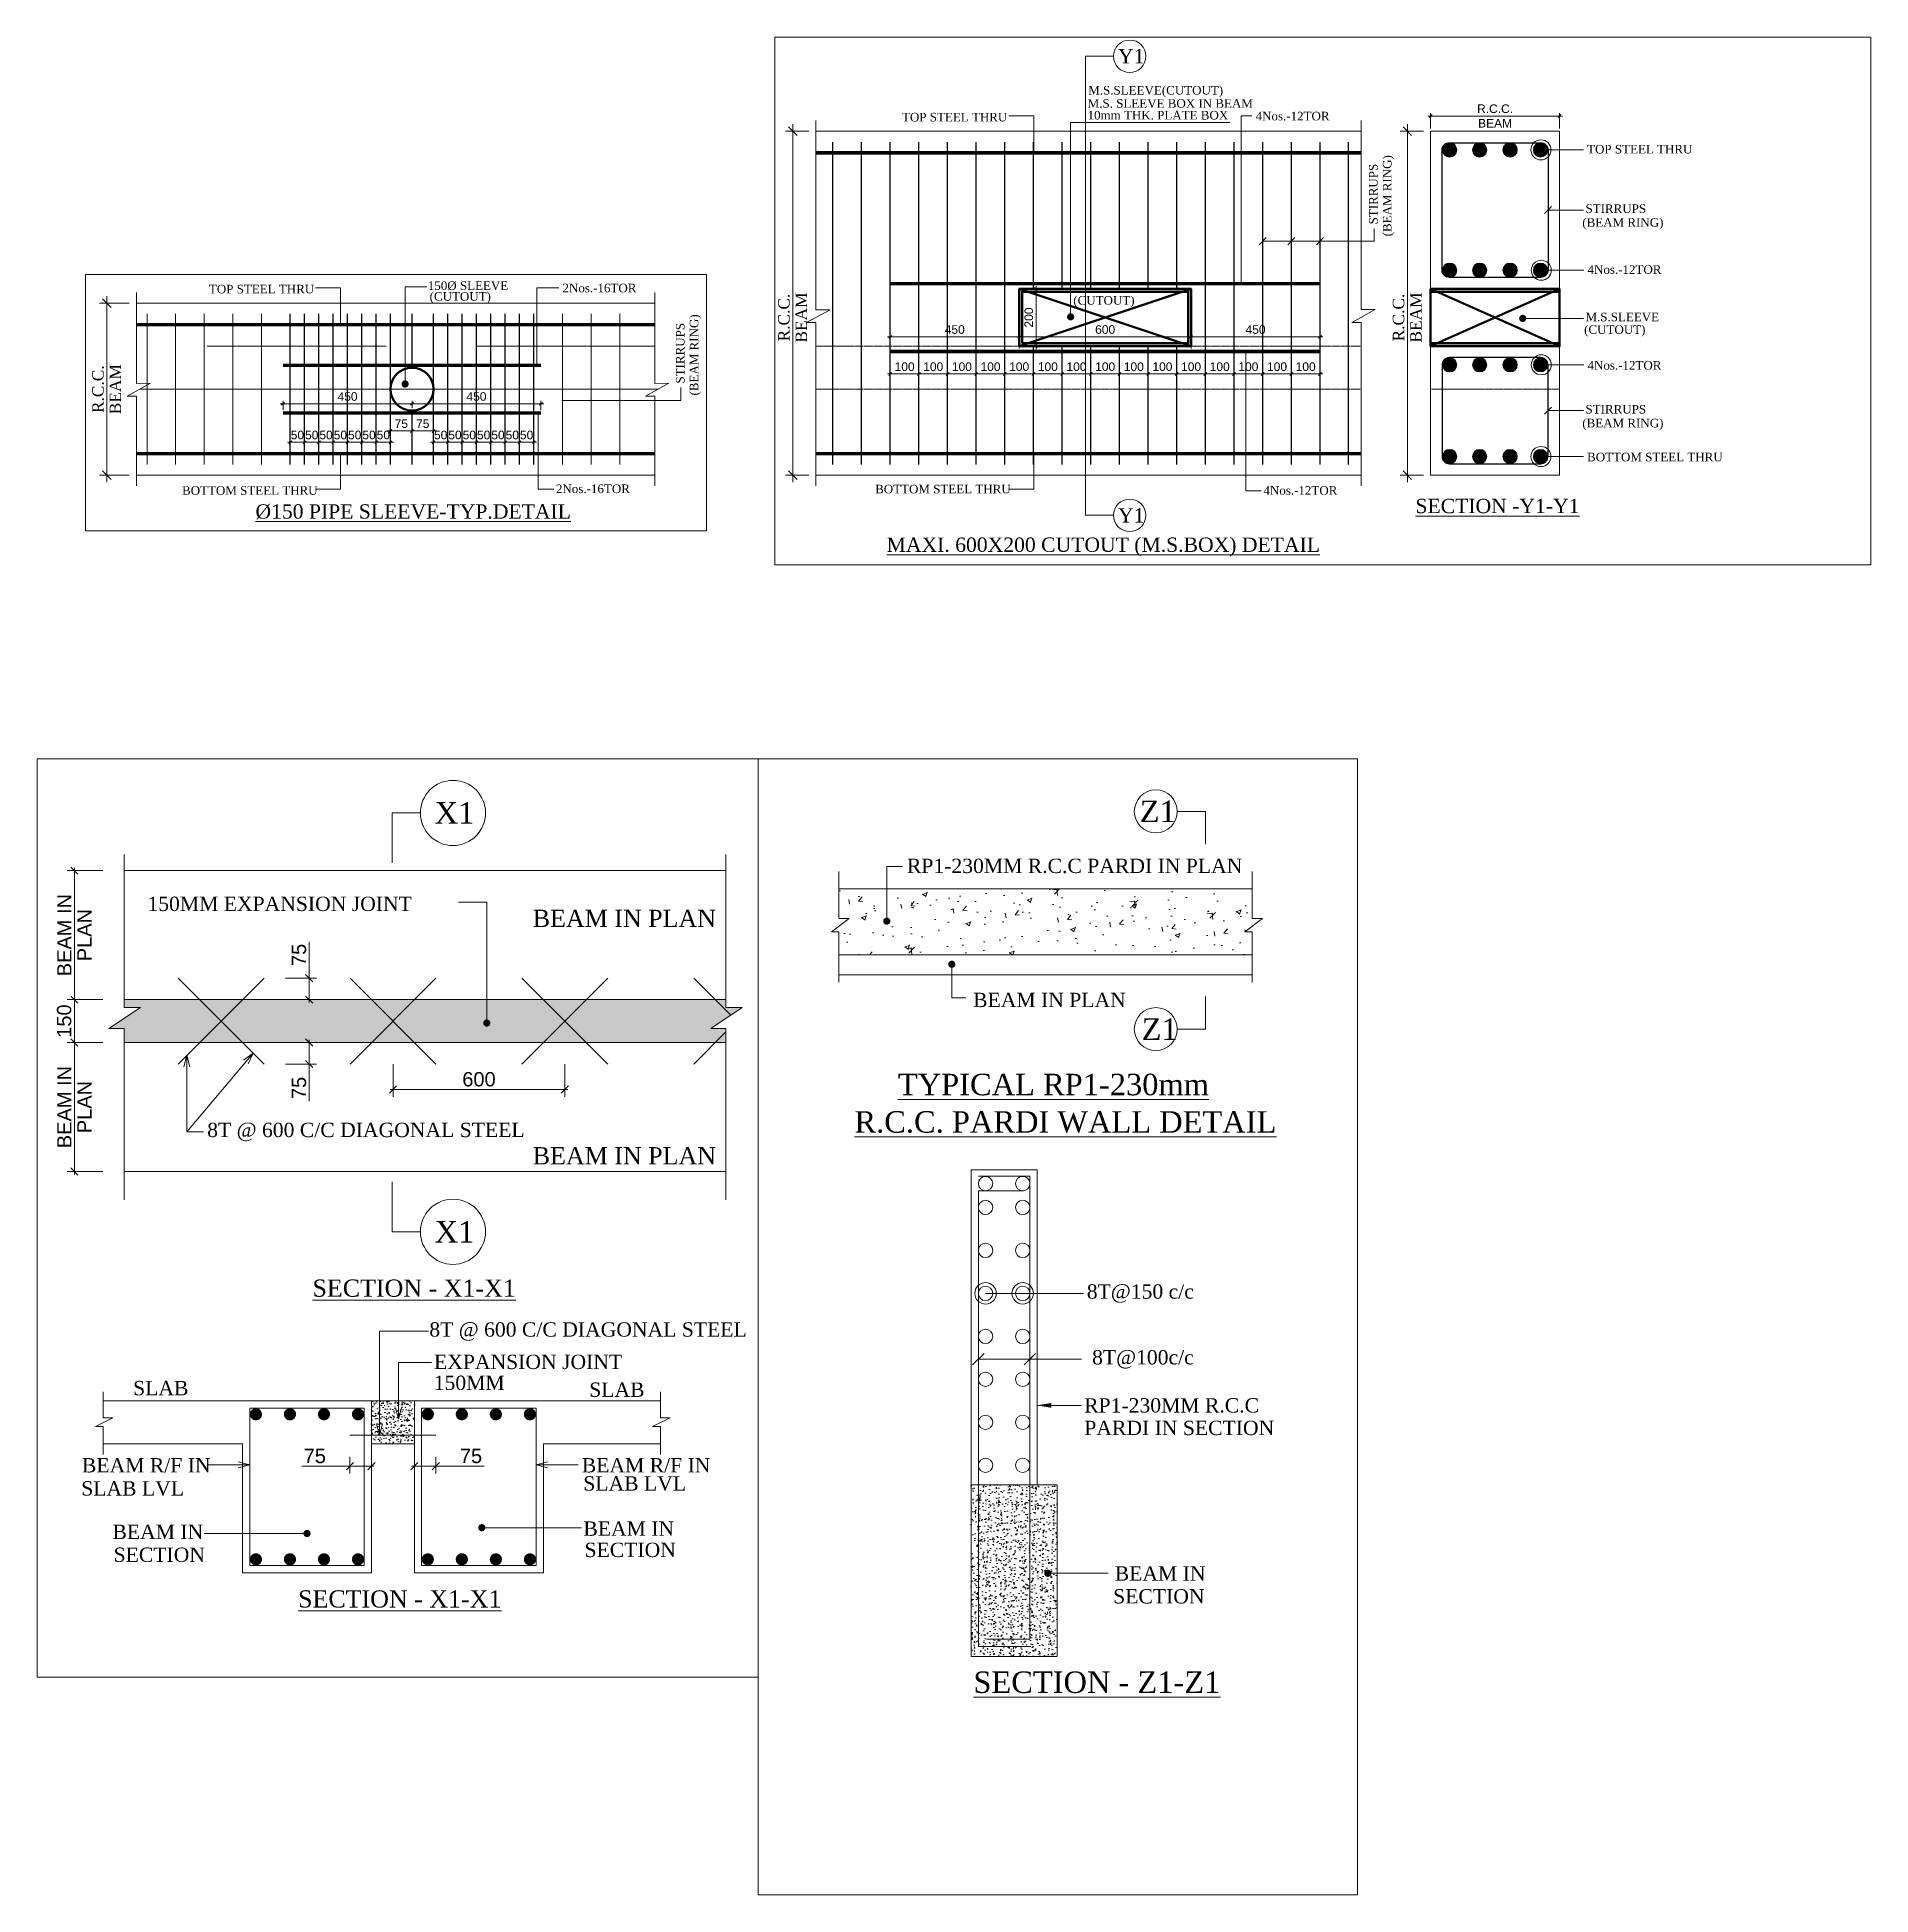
# Model space of a CAD drawing. Header units: millimetres. Extents: x 9781889 to 10654170, y -7832723 to -7608561.
# Drawn here: x 9908277 to 9914678, y -7821536 to -7815053 of the extents above; entities that cross this region are included whole.
import ezdxf
from ezdxf.enums import TextEntityAlignment as Align

# ---------------------------------------------------------------- set-up
doc = ezdxf.new("R2010")
doc.units = ezdxf.units.MM
doc.header["$LTSCALE"] = 10
doc.header["$PDMODE"] = 3
doc.linetypes.add('HIDDEN', pattern=[0.375, 0.25, -0.125])
doc.layers.add('S-COLUMN & WALL', color=7, linetype='Continuous', lineweight=18, true_color=0xfa321e)
for name, color, linetype, lineweight in [('S-COLUMN_H', 250, 'Continuous', 0), ('S-CUT OUT LINE', 9, 'Continuous', 0), ('S-DIM L.S.', 7, 'Continuous', 0), ('S-HATCH', 8, 'Continuous', 0), ('S-L.S.SECTION', 5, 'Continuous', 0), ('S-L.S.SLAB LINE', 252, 'HIDDEN', 0), ('S-L.S.STEEL', 1, 'Continuous', 9), ('S-SECTION', 5, 'Continuous', 0), ('S-SECTION MARK', 7, 'Continuous', 0), ('S-SECTION MARK 1', 1, 'Continuous', 0), ('S-SHEET', 251, 'Continuous', 0), ('S-STEEL', 1, 'Continuous', 15), ('S-STEEL 2', 6, 'Continuous', 15), ('S-TEXT', 7, 'Continuous', 0), ('S-TEXT TITLE', 1, 'Continuous', 0)]:
    doc.layers.add(name, color=color, linetype=linetype, lineweight=lineweight)
doc.styles.add('135', font='arial.ttf', dxfattribs={"width": 0.8, "height": 135})
doc.styles.get("Standard").update_dxf_attribs({"font": 'arial.ttf'})
doc.styles.add('TEXT', font='times.ttf')
doc.dimstyles.new('75', dxfattribs={"dimtxt": 135, "dimasz": 90, "dimexe": 0.1, "dimexo": 0.03, "dimgap": 0.09, "dimtad": 1, "dimdec": 0, "dimzin": 0, "dimdsep": 46, "dimtxsty": '135', "dimblk": 'ARCHTICK', "dimcen": 0.09, "dimclrd": 256, "dimclre": 256, "dimclrt": 256, "dimadec": 0, "dimazin": 0, "dimtfac": 1, "dimtdec": 0, "dimtofl": 0, "dimtmove": 1, "dimatfit": 3, "dimldrblk": 'DOTSMALL', "dimfxl": 1, "dimtolj": 1, "dimtzin": 0, "dimlwd": -1, "dimlwe": -1, "dimarcsym": 0})
doc.dimstyles.new('SETU_1', dxfattribs={"dimtxt": 200, "dimasz": 150, "dimexe": 100, "dimexo": 50, "dimgap": 35, "dimtad": 1, "dimdec": 0, "dimzin": 0, "dimdsep": 46, "dimtxsty": 'Standard', "dimblk": 'OBLIQUE', "dimcen": 150, "dimdle": 25, "dimclrd": 256, "dimclre": 7, "dimclrt": 256, "dimadec": 0, "dimazin": 0, "dimtfac": 1, "dimtdec": 0, "dimtofl": 0, "dimtmove": 1, "dimatfit": 3, "dimfxl": 1, "dimtolj": 1, "dimtzin": 0, "dimlwd": -1, "dimlwe": 5, "dimarcsym": 1})
doc.dimstyles.get("Standard").update_dxf_attribs({"dimtxt": 0.18, "dimasz": 0.18, "dimexe": 0.18, "dimexo": 0.0625, "dimgap": 0.09, "dimtad": 0, "dimtih": 1, "dimtoh": 1, "dimdec": 4, "dimzin": 0, "dimdsep": 46, "dimtxsty": 'Standard', "dimcen": 0.09, "dimadec": 0, "dimazin": 0, "dimtfac": 1, "dimtdec": 4, "dimtofl": 0, "dimtmove": 0, "dimatfit": 3, "dimfxl": 1, "dimtolj": 1, "dimtzin": 0, "dimarcsym": 0})

msp = doc.modelspace()

# ---------------------------------------------------------------- texts
at = {"layer": 'S-SECTION', "style": 'TEXT'}
for p in [(9910006.9, -7818157.9), (9910006.9, -7818986.4)]:
    msp.add_text('BEAM IN PLAN', height=60, dxfattribs=at).set_placement(p)
at = {"layer": 'S-SECTION MARK 1', "style": 'TEXT'}
for s, height, p in [('Y1', 50, (9912095.9, -7815119.2)), ('Y1', 50, (9912095.9, -7816721.5)), ('Z1', 75, (9912188.5, -7817754.7)), ('X1', 75, (9909733.8, -7817759.7)), ('Z1', 75, (9912195.3, -7818514.5)), ('X1', 75, (9909733.8, -7819221.7))]:
    msp.add_text(s, height=height, dxfattribs=at).set_placement(p, align=Align.MIDDLE_CENTER)
at = {"layer": 'S-TEXT', "style": 'TEXT'}
for s, height, p in [('M.S.SLEEVE(CUTOUT)', 30, (9911945.9, -7815253)), ('TOP STEEL THRU', 30, (9911295.7, -7815346.9)), ('M.S. SLEEVE BOX IN BEAM', 30, (9911944, -7815299.2)), ('10mm THK. PLATE BOX', 30, (9911943.5, -7815340.1)), ('4Nos.-12TOR', 30, (9912530, -7815343.1)), ('TOP STEEL THRU', 30, (9913687.2, -7815458.7)), ('STIRRUPS', 30, (9913681.5, -7815666.2)), ('(BEAM RING)', 30, (9913670.4, -7815714.6)), ('4Nos.-12TOR', 30, (9913688.6, -7815878.7)), ('TOP STEEL THRU', 30, (9908876.4, -7815946.9)), ('150%%C SLEEVE', 30, (9909640.6, -7815934.9)), ('(CUTOUT)', 30, (9909646.9, -7815972.6)), ('2Nos.-16TOR', 30, (9910110.7, -7815943.1)), ('(CUTOUT)', 30, (9911893.6, -7815986.2)), ('M.S.SLEEVE', 30, (9913681.5, -7816044.2)), ('(CUTOUT)', 30, (9913676.8, -7816088.2)), ('4Nos.-12TOR', 30, (9913688.6, -7816213)), ('STIRRUPS', 30, (9913681.5, -7816366.2)), ('(BEAM RING)', 30, (9913670.4, -7816414.6)), ('BOTTOM STEEL THRU', 30, (9913687.2, -7816533)), ('2Nos.-16TOR', 30, (9910087.9, -7816643.8)), ('BOTTOM STEEL THRU', 30, (9911202, -7816644.8)), ('BOTTOM STEEL THRU', 30, (9908782.7, -7816649.9)), ('4Nos.-12TOR', 30, (9912557.4, -7816649.5)), ('RP1-230MM R.C.C PARDI IN PLAN', 50, (9911312.9, -7817969.7)), (' 150MM EXPANSION JOINT', 50, (9908642.9, -7818102.2, 0)), ('BEAM IN PLAN', 50, (9911544, -7818437.7)), ('8T @ 600 C/C DIAGONAL STEEL ', 50, (9908870.5, -7818891.2)), ('8T@150 c/c', 50, (9911940.8, -7819455.1)), ('8T @ 600 C/C DIAGONAL STEEL ', 50, (9909645.8, -7819587.6)), ('EXPANSION JOINT', 50, (9909662.3, -7819700.6, 0)), ('8T@100c/c', 50, (9911959.3, -7819684.6)), (' 150MM', 50, (9909642.2, -7819773.7, 0)), ('SLAB', 50, (9908612, -7819792.2)), ('SLAB', 50, (9910204, -7819797.7)), ('RP1-230MM R.C.C', 50, (9911931.5, -7819852.4)), ('PARDI IN SECTION', 50, (9911932.1, -7819931.1)), ('BEAM R/F IN', 50, (9908433.3, -7820061.6, 0)), ('BEAM R/F IN', 50, (9910178, -7820061.6, 0)), (' SLAB LVL', 50, (9908411.9, -7820142.2, 0)), (' SLAB LVL', 50, (9910164.4, -7820124.9, 0)), ('BEAM IN ', 50, (9908539.8, -7820293.8)), ('BEAM IN ', 50, (9910183.5, -7820282.6)), (' SECTION', 50, (9910168.7, -7820356.7)), (' SECTION', 50, (9908525, -7820373.7)), ('BEAM IN', 50, (9912038.3, -7820439.2)), ('SECTION', 50, (9912032.9, -7820518.8))]:
    msp.add_text(s, height=height, dxfattribs=at).set_placement(p)
for s, p in [('STIRRUPS', (9912955.9, -7815706.2)), ('(BEAM RING)', (9913004.3, -7815747.9)), ('(BEAM RING)', (9910584.9, -7816303.3)), ('STIRRUPS', (9910536.6, -7816261.6))]:
    msp.add_text(s, height=30, rotation=90, dxfattribs=at).set_placement(p)
at = {"layer": 'S-TEXT', "color": 1, "style": 'TEXT'}
for s, height, p in [('%%UTYPICAL RP1-230mm', 75, (9911281.4, -7818745.2)), ('%%UR.C.C. PARDI WALL DETAIL', 75, (9911129.9, -7818875.8)), ('%%USECTION - X1-X1', 60, (9909237.9, -7819448.3)), ('%%USECTION - X1-X1', 60, (9909187.7, -7820532.9)), ('%%USECTION - Z1-Z1', 75, (9911544.9, -7820831))]:
    msp.add_text(s, height=height, dxfattribs=at).set_placement(p)
at = {"layer": 'S-TEXT TITLE', "color": 1, "linetype": 'ByBlock', "true_color": 0xff0000, "style": 'TEXT'}
for s, p in [('%%USECTION -Y1-Y1', (9913087.9, -7816713.8)), ('%%U%%C150 PIPE SLEEVE-TYP.DETAIL', (9909038.9, -7816732.9)), ('%%UMAXI. 600X200 CUTOUT (M.S.BOX) DETAIL', (9911242.3, -7816848.9))]:
    msp.add_text(s, height=50, dxfattribs=at).set_placement(p)

# ---------------------------------------------------------------- blocks, each defined once
blk = doc.blocks.new('_Oblique')
at = {"color": 0, "linetype": 'ByBlock', "lineweight": -2}
blk.add_line((-0.5, -0.5), (0.5, 0.5), dxfattribs=at)
blk = doc.blocks.new('*D1259')
at = {"layer": 'Defpoints', "color": 0, "transparency": 16777216}
for p in [(9908623.4, -7815981.2), (9908519.9, -7816581.2), (9908623.4, -7816581.2)]:
    blk.add_point(p, dxfattribs=at)
at = {"layer": 'S-DIM L.S.', "color": 7, "transparency": 16777216}
blk.add_line((9908519.9, -7815956.2), (9908519.9, -7816606.2), dxfattribs=at)
at = {"layer": 'S-DIM L.S.', "color": 7, "lineweight": 5, "transparency": 16777216}
for p, q in [((9908598.4, -7815981.2), (9908494.9, -7815981.2)), ((9908598.4, -7816581.2), (9908494.9, -7816581.2))]:
    blk.add_line(p, q, dxfattribs=at)
at = {"layer": 'S-DIM L.S.', "color": 7, "transparency": 16777216, "xscale": 30, "yscale": 30, "zscale": 30}
for p, rotation in [((9908519.9, -7815981.2), 90), ((9908519.9, -7816581.2), 270)]:
    blk.add_blockref('_Oblique', p, dxfattribs=dict(at, rotation=rotation))
at = {"layer": 'S-DIM L.S.', "color": 7, "transparency": 16777216, "char_height": 40, "attachment_point": 5, "rotation": 90, "style": 'TEXT'}
for s, insert in [('\\A1;R.C.C.', (9908489.5, -7816281.2)), ('\\A1;BEAM', (9908549.9, -7816281.2))]:
    blk.add_mtext(s, dxfattribs=dict(at, insert=insert))
blk = doc.blocks.new('_ArchTick')
at = {"color": 0, "linetype": 'ByBlock', "const_width": 0.15}
blk.add_lwpolyline([(-0.5, -0.5), (0.5, 0.5)], dxfattribs=at)
blk = doc.blocks.new('*D1260')
at = {"layer": 'Defpoints', "color": 0, "ltscale": 50, "transparency": 16777216}
for p in [(9909160.4, -7816447.6), (9909160.4, -7816466.6), (9909210.4, -7816447.6)]:
    blk.add_point(p, dxfattribs=at)
at = {"layer": 'S-DIM L.S.', "color": 7, "ltscale": 50, "transparency": 16777216}
blk.add_line((9909220.4, -7816466.6), (9909150.4, -7816466.6), dxfattribs=at)
at = {"layer": 'S-DIM L.S.', "color": 7, "lineweight": 5, "ltscale": 50, "transparency": 16777216}
for p, q in [((9909160.4, -7816457.6), (9909160.4, -7816476.6)), ((9909210.4, -7816457.6), (9909210.4, -7816476.6))]:
    blk.add_line(p, q, dxfattribs=at)
at = {"layer": 'S-DIM L.S.', "color": 7, "ltscale": 50, "transparency": 16777216, "xscale": 10, "yscale": 10, "zscale": 10, "rotation": 180}
blk.add_blockref('_Oblique', (9909160.4, -7816466.6), dxfattribs=at)
at = {"layer": 'S-DIM L.S.', "color": 7, "ltscale": 50, "transparency": 16777216, "xscale": 10, "yscale": 10, "zscale": 10}
blk.add_blockref('_Oblique', (9909210.4, -7816466.6), dxfattribs=at)
at = {"layer": 'S-DIM L.S.', "ltscale": 50, "transparency": 16777216, "insert": (9909185.4, -7816441.3), "char_height": 30, "attachment_point": 5}
blk.add_mtext('\\A1;50', dxfattribs=at)
blk = doc.blocks.new('*D1240')
at = {"layer": 'Defpoints', "color": 0, "ltscale": 50, "transparency": 16777216}
for p in [(9909210.4, -7816447.6), (9909210.4, -7816466.6), (9909260.4, -7816447.6)]:
    blk.add_point(p, dxfattribs=at)
at = {"layer": 'S-DIM L.S.', "color": 7, "ltscale": 50, "transparency": 16777216}
blk.add_line((9909270.4, -7816466.6), (9909200.4, -7816466.6), dxfattribs=at)
at = {"layer": 'S-DIM L.S.', "color": 7, "lineweight": 5, "ltscale": 50, "transparency": 16777216}
for p, q in [((9909210.4, -7816457.6), (9909210.4, -7816476.6)), ((9909260.4, -7816457.6), (9909260.4, -7816476.6))]:
    blk.add_line(p, q, dxfattribs=at)
at = {"layer": 'S-DIM L.S.', "color": 7, "ltscale": 50, "transparency": 16777216, "xscale": 10, "yscale": 10, "zscale": 10, "rotation": 180}
blk.add_blockref('_Oblique', (9909210.4, -7816466.6), dxfattribs=at)
at = {"layer": 'S-DIM L.S.', "color": 7, "ltscale": 50, "transparency": 16777216, "xscale": 10, "yscale": 10, "zscale": 10}
blk.add_blockref('_Oblique', (9909260.4, -7816466.6), dxfattribs=at)
at = {"layer": 'S-DIM L.S.', "ltscale": 50, "transparency": 16777216, "insert": (9909235.4, -7816441.3), "char_height": 30, "attachment_point": 5}
blk.add_mtext('\\A1;50', dxfattribs=at)
blk = doc.blocks.new('*D1241')
at = {"layer": 'Defpoints', "color": 0, "ltscale": 50, "transparency": 16777216}
for p in [(9909260.4, -7816447.6), (9909260.4, -7816466.6), (9909310.4, -7816447.6)]:
    blk.add_point(p, dxfattribs=at)
at = {"layer": 'S-DIM L.S.', "color": 7, "ltscale": 50, "transparency": 16777216}
blk.add_line((9909320.4, -7816466.6), (9909250.4, -7816466.6), dxfattribs=at)
at = {"layer": 'S-DIM L.S.', "color": 7, "lineweight": 5, "ltscale": 50, "transparency": 16777216}
for p, q in [((9909260.4, -7816457.6), (9909260.4, -7816476.6)), ((9909310.4, -7816457.6), (9909310.4, -7816476.6))]:
    blk.add_line(p, q, dxfattribs=at)
at = {"layer": 'S-DIM L.S.', "color": 7, "ltscale": 50, "transparency": 16777216, "xscale": 10, "yscale": 10, "zscale": 10, "rotation": 180}
blk.add_blockref('_Oblique', (9909260.4, -7816466.6), dxfattribs=at)
at = {"layer": 'S-DIM L.S.', "color": 7, "ltscale": 50, "transparency": 16777216, "xscale": 10, "yscale": 10, "zscale": 10}
blk.add_blockref('_Oblique', (9909310.4, -7816466.6), dxfattribs=at)
at = {"layer": 'S-DIM L.S.', "ltscale": 50, "transparency": 16777216, "insert": (9909285.4, -7816441.3), "char_height": 30, "attachment_point": 5}
blk.add_mtext('\\A1;50', dxfattribs=at)
blk = doc.blocks.new('*D1242')
at = {"layer": 'Defpoints', "color": 0, "ltscale": 50, "transparency": 16777216}
for p in [(9909310.4, -7816447.6), (9909310.4, -7816466.6), (9909360.4, -7816447.6)]:
    blk.add_point(p, dxfattribs=at)
at = {"layer": 'S-DIM L.S.', "color": 7, "ltscale": 50, "transparency": 16777216}
blk.add_line((9909370.4, -7816466.6), (9909300.4, -7816466.6), dxfattribs=at)
at = {"layer": 'S-DIM L.S.', "color": 7, "lineweight": 5, "ltscale": 50, "transparency": 16777216}
for p, q in [((9909310.4, -7816457.6), (9909310.4, -7816476.6)), ((9909360.4, -7816457.6), (9909360.4, -7816476.6))]:
    blk.add_line(p, q, dxfattribs=at)
at = {"layer": 'S-DIM L.S.', "color": 7, "ltscale": 50, "transparency": 16777216, "xscale": 10, "yscale": 10, "zscale": 10, "rotation": 180}
blk.add_blockref('_Oblique', (9909310.4, -7816466.6), dxfattribs=at)
at = {"layer": 'S-DIM L.S.', "color": 7, "ltscale": 50, "transparency": 16777216, "xscale": 10, "yscale": 10, "zscale": 10}
blk.add_blockref('_Oblique', (9909360.4, -7816466.6), dxfattribs=at)
at = {"layer": 'S-DIM L.S.', "ltscale": 50, "transparency": 16777216, "insert": (9909335.4, -7816441.3), "char_height": 30, "attachment_point": 5}
blk.add_mtext('\\A1;50', dxfattribs=at)
blk = doc.blocks.new('*D1243')
at = {"layer": 'Defpoints', "color": 0, "ltscale": 50, "transparency": 16777216}
for p in [(9909360.4, -7816447.6), (9909360.4, -7816466.6), (9909410.4, -7816447.6)]:
    blk.add_point(p, dxfattribs=at)
at = {"layer": 'S-DIM L.S.', "color": 7, "ltscale": 50, "transparency": 16777216}
blk.add_line((9909420.4, -7816466.6), (9909350.4, -7816466.6), dxfattribs=at)
at = {"layer": 'S-DIM L.S.', "color": 7, "lineweight": 5, "ltscale": 50, "transparency": 16777216}
for p, q in [((9909360.4, -7816457.6), (9909360.4, -7816476.6)), ((9909410.4, -7816457.6), (9909410.4, -7816476.6))]:
    blk.add_line(p, q, dxfattribs=at)
at = {"layer": 'S-DIM L.S.', "color": 7, "ltscale": 50, "transparency": 16777216, "xscale": 10, "yscale": 10, "zscale": 10, "rotation": 180}
blk.add_blockref('_Oblique', (9909360.4, -7816466.6), dxfattribs=at)
at = {"layer": 'S-DIM L.S.', "color": 7, "ltscale": 50, "transparency": 16777216, "xscale": 10, "yscale": 10, "zscale": 10}
blk.add_blockref('_Oblique', (9909410.4, -7816466.6), dxfattribs=at)
at = {"layer": 'S-DIM L.S.', "ltscale": 50, "transparency": 16777216, "insert": (9909385.4, -7816441.3), "char_height": 30, "attachment_point": 5}
blk.add_mtext('\\A1;50', dxfattribs=at)
blk = doc.blocks.new('*D1244')
at = {"layer": 'Defpoints', "color": 0, "ltscale": 50, "transparency": 16777216}
for p in [(9909410.4, -7816447.6), (9909410.4, -7816466.6), (9909460.4, -7816447.6)]:
    blk.add_point(p, dxfattribs=at)
at = {"layer": 'S-DIM L.S.', "color": 7, "ltscale": 50, "transparency": 16777216}
blk.add_line((9909470.4, -7816466.6), (9909400.4, -7816466.6), dxfattribs=at)
at = {"layer": 'S-DIM L.S.', "color": 7, "lineweight": 5, "ltscale": 50, "transparency": 16777216}
for p, q in [((9909410.4, -7816457.6), (9909410.4, -7816476.6)), ((9909460.4, -7816457.6), (9909460.4, -7816476.6))]:
    blk.add_line(p, q, dxfattribs=at)
at = {"layer": 'S-DIM L.S.', "color": 7, "ltscale": 50, "transparency": 16777216, "xscale": 10, "yscale": 10, "zscale": 10, "rotation": 180}
blk.add_blockref('_Oblique', (9909410.4, -7816466.6), dxfattribs=at)
at = {"layer": 'S-DIM L.S.', "color": 7, "ltscale": 50, "transparency": 16777216, "xscale": 10, "yscale": 10, "zscale": 10}
blk.add_blockref('_Oblique', (9909460.4, -7816466.6), dxfattribs=at)
at = {"layer": 'S-DIM L.S.', "ltscale": 50, "transparency": 16777216, "insert": (9909435.4, -7816441.3), "char_height": 30, "attachment_point": 5}
blk.add_mtext('\\A1;50', dxfattribs=at)
blk = doc.blocks.new('*D1245')
at = {"layer": 'Defpoints', "color": 0, "ltscale": 50, "transparency": 16777216}
for p in [(9909460.4, -7816447.6), (9909460.4, -7816466.6), (9909510.4, -7816447.6)]:
    blk.add_point(p, dxfattribs=at)
at = {"layer": 'S-DIM L.S.', "color": 7, "ltscale": 50, "transparency": 16777216}
blk.add_line((9909520.4, -7816466.6), (9909450.4, -7816466.6), dxfattribs=at)
at = {"layer": 'S-DIM L.S.', "color": 7, "lineweight": 5, "ltscale": 50, "transparency": 16777216}
for p, q in [((9909460.4, -7816457.6), (9909460.4, -7816476.6)), ((9909510.4, -7816457.6), (9909510.4, -7816476.6))]:
    blk.add_line(p, q, dxfattribs=at)
at = {"layer": 'S-DIM L.S.', "color": 7, "ltscale": 50, "transparency": 16777216, "xscale": 10, "yscale": 10, "zscale": 10, "rotation": 180}
blk.add_blockref('_Oblique', (9909460.4, -7816466.6), dxfattribs=at)
at = {"layer": 'S-DIM L.S.', "color": 7, "ltscale": 50, "transparency": 16777216, "xscale": 10, "yscale": 10, "zscale": 10}
blk.add_blockref('_Oblique', (9909510.4, -7816466.6), dxfattribs=at)
at = {"layer": 'S-DIM L.S.', "ltscale": 50, "transparency": 16777216, "insert": (9909485.4, -7816441.3), "char_height": 30, "attachment_point": 5}
blk.add_mtext('\\A1;50', dxfattribs=at)
blk = doc.blocks.new('*D1246')
at = {"layer": 'Defpoints', "color": 0, "ltscale": 50, "transparency": 16777216}
for p in [(9909660.4, -7816447.6), (9909660.4, -7816466.6), (9909710.4, -7816447.6)]:
    blk.add_point(p, dxfattribs=at)
at = {"layer": 'S-DIM L.S.', "color": 7, "ltscale": 50, "transparency": 16777216}
blk.add_line((9909720.4, -7816466.6), (9909650.4, -7816466.6), dxfattribs=at)
at = {"layer": 'S-DIM L.S.', "color": 7, "lineweight": 5, "ltscale": 50, "transparency": 16777216}
for p, q in [((9909660.4, -7816457.6), (9909660.4, -7816476.6)), ((9909710.4, -7816457.6), (9909710.4, -7816476.6))]:
    blk.add_line(p, q, dxfattribs=at)
at = {"layer": 'S-DIM L.S.', "color": 7, "ltscale": 50, "transparency": 16777216, "xscale": 10, "yscale": 10, "zscale": 10, "rotation": 180}
blk.add_blockref('_Oblique', (9909660.4, -7816466.6), dxfattribs=at)
at = {"layer": 'S-DIM L.S.', "color": 7, "ltscale": 50, "transparency": 16777216, "xscale": 10, "yscale": 10, "zscale": 10}
blk.add_blockref('_Oblique', (9909710.4, -7816466.6), dxfattribs=at)
at = {"layer": 'S-DIM L.S.', "ltscale": 50, "transparency": 16777216, "insert": (9909685.4, -7816441.3), "char_height": 30, "attachment_point": 5}
blk.add_mtext('\\A1;50', dxfattribs=at)
blk = doc.blocks.new('*D1247')
at = {"layer": 'Defpoints', "color": 0, "ltscale": 50, "transparency": 16777216}
for p in [(9909710.4, -7816447.6), (9909710.4, -7816466.6), (9909760.4, -7816447.6)]:
    blk.add_point(p, dxfattribs=at)
at = {"layer": 'S-DIM L.S.', "color": 7, "ltscale": 50, "transparency": 16777216}
blk.add_line((9909770.4, -7816466.6), (9909700.4, -7816466.6), dxfattribs=at)
at = {"layer": 'S-DIM L.S.', "color": 7, "lineweight": 5, "ltscale": 50, "transparency": 16777216}
for p, q in [((9909710.4, -7816457.6), (9909710.4, -7816476.6)), ((9909760.4, -7816457.6), (9909760.4, -7816476.6))]:
    blk.add_line(p, q, dxfattribs=at)
at = {"layer": 'S-DIM L.S.', "color": 7, "ltscale": 50, "transparency": 16777216, "xscale": 10, "yscale": 10, "zscale": 10, "rotation": 180}
blk.add_blockref('_Oblique', (9909710.4, -7816466.6), dxfattribs=at)
at = {"layer": 'S-DIM L.S.', "color": 7, "ltscale": 50, "transparency": 16777216, "xscale": 10, "yscale": 10, "zscale": 10}
blk.add_blockref('_Oblique', (9909760.4, -7816466.6), dxfattribs=at)
at = {"layer": 'S-DIM L.S.', "ltscale": 50, "transparency": 16777216, "insert": (9909735.4, -7816441.3), "char_height": 30, "attachment_point": 5}
blk.add_mtext('\\A1;50', dxfattribs=at)
blk = doc.blocks.new('*D1248')
at = {"layer": 'Defpoints', "color": 0, "ltscale": 50, "transparency": 16777216}
for p in [(9909760.4, -7816447.6), (9909760.4, -7816466.6), (9909810.4, -7816447.6)]:
    blk.add_point(p, dxfattribs=at)
at = {"layer": 'S-DIM L.S.', "color": 7, "ltscale": 50, "transparency": 16777216}
blk.add_line((9909820.4, -7816466.6), (9909750.4, -7816466.6), dxfattribs=at)
at = {"layer": 'S-DIM L.S.', "color": 7, "lineweight": 5, "ltscale": 50, "transparency": 16777216}
for p, q in [((9909760.4, -7816457.6), (9909760.4, -7816476.6)), ((9909810.4, -7816457.6), (9909810.4, -7816476.6))]:
    blk.add_line(p, q, dxfattribs=at)
at = {"layer": 'S-DIM L.S.', "color": 7, "ltscale": 50, "transparency": 16777216, "xscale": 10, "yscale": 10, "zscale": 10, "rotation": 180}
blk.add_blockref('_Oblique', (9909760.4, -7816466.6), dxfattribs=at)
at = {"layer": 'S-DIM L.S.', "color": 7, "ltscale": 50, "transparency": 16777216, "xscale": 10, "yscale": 10, "zscale": 10}
blk.add_blockref('_Oblique', (9909810.4, -7816466.6), dxfattribs=at)
at = {"layer": 'S-DIM L.S.', "ltscale": 50, "transparency": 16777216, "insert": (9909785.4, -7816441.3), "char_height": 30, "attachment_point": 5}
blk.add_mtext('\\A1;50', dxfattribs=at)
blk = doc.blocks.new('*D1249')
at = {"layer": 'Defpoints', "color": 0, "ltscale": 50, "transparency": 16777216}
for p in [(9909810.4, -7816447.6), (9909810.4, -7816466.6), (9909860.4, -7816447.6)]:
    blk.add_point(p, dxfattribs=at)
at = {"layer": 'S-DIM L.S.', "color": 7, "ltscale": 50, "transparency": 16777216}
blk.add_line((9909870.4, -7816466.6), (9909800.4, -7816466.6), dxfattribs=at)
at = {"layer": 'S-DIM L.S.', "color": 7, "lineweight": 5, "ltscale": 50, "transparency": 16777216}
for p, q in [((9909810.4, -7816457.6), (9909810.4, -7816476.6)), ((9909860.4, -7816457.6), (9909860.4, -7816476.6))]:
    blk.add_line(p, q, dxfattribs=at)
at = {"layer": 'S-DIM L.S.', "color": 7, "ltscale": 50, "transparency": 16777216, "xscale": 10, "yscale": 10, "zscale": 10, "rotation": 180}
blk.add_blockref('_Oblique', (9909810.4, -7816466.6), dxfattribs=at)
at = {"layer": 'S-DIM L.S.', "color": 7, "ltscale": 50, "transparency": 16777216, "xscale": 10, "yscale": 10, "zscale": 10}
blk.add_blockref('_Oblique', (9909860.4, -7816466.6), dxfattribs=at)
at = {"layer": 'S-DIM L.S.', "ltscale": 50, "transparency": 16777216, "insert": (9909835.4, -7816441.3), "char_height": 30, "attachment_point": 5}
blk.add_mtext('\\A1;50', dxfattribs=at)
blk = doc.blocks.new('*D1250')
at = {"layer": 'Defpoints', "color": 0, "ltscale": 50, "transparency": 16777216}
for p in [(9909860.4, -7816447.6), (9909860.4, -7816466.6), (9909910.4, -7816447.6)]:
    blk.add_point(p, dxfattribs=at)
at = {"layer": 'S-DIM L.S.', "color": 7, "ltscale": 50, "transparency": 16777216}
blk.add_line((9909920.4, -7816466.6), (9909850.4, -7816466.6), dxfattribs=at)
at = {"layer": 'S-DIM L.S.', "color": 7, "lineweight": 5, "ltscale": 50, "transparency": 16777216}
for p, q in [((9909860.4, -7816457.6), (9909860.4, -7816476.6)), ((9909910.4, -7816457.6), (9909910.4, -7816476.6))]:
    blk.add_line(p, q, dxfattribs=at)
at = {"layer": 'S-DIM L.S.', "color": 7, "ltscale": 50, "transparency": 16777216, "xscale": 10, "yscale": 10, "zscale": 10, "rotation": 180}
blk.add_blockref('_Oblique', (9909860.4, -7816466.6), dxfattribs=at)
at = {"layer": 'S-DIM L.S.', "color": 7, "ltscale": 50, "transparency": 16777216, "xscale": 10, "yscale": 10, "zscale": 10}
blk.add_blockref('_Oblique', (9909910.4, -7816466.6), dxfattribs=at)
at = {"layer": 'S-DIM L.S.', "ltscale": 50, "transparency": 16777216, "insert": (9909885.4, -7816441.3), "char_height": 30, "attachment_point": 5}
blk.add_mtext('\\A1;50', dxfattribs=at)
blk = doc.blocks.new('*D1251')
at = {"layer": 'Defpoints', "color": 0, "ltscale": 50, "transparency": 16777216}
for p in [(9909910.4, -7816447.6), (9909910.4, -7816466.6), (9909960.4, -7816447.6)]:
    blk.add_point(p, dxfattribs=at)
at = {"layer": 'S-DIM L.S.', "color": 7, "ltscale": 50, "transparency": 16777216}
blk.add_line((9909970.4, -7816466.6), (9909900.4, -7816466.6), dxfattribs=at)
at = {"layer": 'S-DIM L.S.', "color": 7, "lineweight": 5, "ltscale": 50, "transparency": 16777216}
for p, q in [((9909910.4, -7816457.6), (9909910.4, -7816476.6)), ((9909960.4, -7816457.6), (9909960.4, -7816476.6))]:
    blk.add_line(p, q, dxfattribs=at)
at = {"layer": 'S-DIM L.S.', "color": 7, "ltscale": 50, "transparency": 16777216, "xscale": 10, "yscale": 10, "zscale": 10, "rotation": 180}
blk.add_blockref('_Oblique', (9909910.4, -7816466.6), dxfattribs=at)
at = {"layer": 'S-DIM L.S.', "color": 7, "ltscale": 50, "transparency": 16777216, "xscale": 10, "yscale": 10, "zscale": 10}
blk.add_blockref('_Oblique', (9909960.4, -7816466.6), dxfattribs=at)
at = {"layer": 'S-DIM L.S.', "ltscale": 50, "transparency": 16777216, "insert": (9909935.4, -7816441.3), "char_height": 30, "attachment_point": 5}
blk.add_mtext('\\A1;50', dxfattribs=at)
blk = doc.blocks.new('*D1252')
at = {"layer": 'Defpoints', "color": 0, "ltscale": 50, "transparency": 16777216}
for p in [(9909960.4, -7816447.6), (9909960.4, -7816466.6), (9910010.4, -7816447.6)]:
    blk.add_point(p, dxfattribs=at)
at = {"layer": 'S-DIM L.S.', "color": 7, "ltscale": 50, "transparency": 16777216}
blk.add_line((9910020.4, -7816466.6), (9909950.4, -7816466.6), dxfattribs=at)
at = {"layer": 'S-DIM L.S.', "color": 7, "lineweight": 5, "ltscale": 50, "transparency": 16777216}
for p, q in [((9909960.4, -7816457.6), (9909960.4, -7816476.6)), ((9910010.4, -7816457.6), (9910010.4, -7816476.6))]:
    blk.add_line(p, q, dxfattribs=at)
at = {"layer": 'S-DIM L.S.', "color": 7, "ltscale": 50, "transparency": 16777216, "xscale": 10, "yscale": 10, "zscale": 10, "rotation": 180}
blk.add_blockref('_Oblique', (9909960.4, -7816466.6), dxfattribs=at)
at = {"layer": 'S-DIM L.S.', "color": 7, "ltscale": 50, "transparency": 16777216, "xscale": 10, "yscale": 10, "zscale": 10}
blk.add_blockref('_Oblique', (9910010.4, -7816466.6), dxfattribs=at)
at = {"layer": 'S-DIM L.S.', "ltscale": 50, "transparency": 16777216, "insert": (9909985.4, -7816441.3), "char_height": 30, "attachment_point": 5}
blk.add_mtext('\\A1;50', dxfattribs=at)
blk = doc.blocks.new('*D1253')
at = {"layer": 'Defpoints', "color": 0, "ltscale": 50, "transparency": 16777216}
for p in [(9909585.4, -7816410.4), (9909660.4, -7816408), (9909660.4, -7816427)]:
    blk.add_point(p, dxfattribs=at)
at = {"layer": 'S-DIM L.S.', "color": 7, "lineweight": 5, "ltscale": 50, "transparency": 16777216}
for p, q in [((9909660.4, -7816418), (9909660.4, -7816437)), ((9909585.4, -7816420.4), (9909585.4, -7816437))]:
    blk.add_line(p, q, dxfattribs=at)
at = {"layer": 'S-DIM L.S.', "color": 7, "ltscale": 50, "transparency": 16777216}
blk.add_line((9909575.4, -7816427), (9909670.4, -7816427), dxfattribs=at)
at = {"layer": 'S-DIM L.S.', "color": 7, "ltscale": 50, "transparency": 16777216, "xscale": 10, "yscale": 10, "zscale": 10, "rotation": 180}
blk.add_blockref('_Oblique', (9909585.4, -7816427), dxfattribs=at)
at = {"layer": 'S-DIM L.S.', "color": 7, "ltscale": 50, "transparency": 16777216, "xscale": 10, "yscale": 10, "zscale": 10}
blk.add_blockref('_Oblique', (9909660.4, -7816427), dxfattribs=at)
at = {"layer": 'S-DIM L.S.', "ltscale": 50, "transparency": 16777216, "insert": (9909622.9, -7816401.8), "char_height": 30, "attachment_point": 5}
blk.add_mtext('\\A1;75', dxfattribs=at)
blk = doc.blocks.new('*D1254')
at = {"layer": 'Defpoints', "color": 0, "ltscale": 50, "transparency": 16777216}
for p in [(9909510.4, -7816408), (9909585.4, -7816410.4), (9909510.4, -7816427)]:
    blk.add_point(p, dxfattribs=at)
at = {"layer": 'S-DIM L.S.', "color": 7, "lineweight": 5, "ltscale": 50, "transparency": 16777216}
for p, q in [((9909510.4, -7816418), (9909510.4, -7816437)), ((9909585.4, -7816420.4), (9909585.4, -7816437))]:
    blk.add_line(p, q, dxfattribs=at)
at = {"layer": 'S-DIM L.S.', "color": 7, "ltscale": 50, "transparency": 16777216}
blk.add_line((9909595.4, -7816427), (9909500.4, -7816427), dxfattribs=at)
at = {"layer": 'S-DIM L.S.', "color": 7, "ltscale": 50, "transparency": 16777216, "xscale": 10, "yscale": 10, "zscale": 10, "rotation": 180}
blk.add_blockref('_Oblique', (9909510.4, -7816427), dxfattribs=at)
at = {"layer": 'S-DIM L.S.', "color": 7, "ltscale": 50, "transparency": 16777216, "xscale": 10, "yscale": 10, "zscale": 10}
blk.add_blockref('_Oblique', (9909585.4, -7816427), dxfattribs=at)
at = {"layer": 'S-DIM L.S.', "ltscale": 50, "transparency": 16777216, "insert": (9909547.9, -7816401.8), "char_height": 30, "attachment_point": 5}
blk.add_mtext('\\A1;75', dxfattribs=at)
blk = doc.blocks.new('*D1261')
at = {"layer": 'Defpoints', "color": 0, "ltscale": 50, "transparency": 16777216}
for p in [(9909135.4, -7816332.2), (9909135.4, -7816364.4), (9909585.4, -7816356.2)]:
    blk.add_point(p, dxfattribs=at)
at = {"layer": 'S-DIM L.S.', "color": 7, "ltscale": 50, "transparency": 16777216}
blk.add_line((9909595.4, -7816332.2), (9909125.4, -7816332.2), dxfattribs=at)
at = {"layer": 'S-DIM L.S.', "color": 7, "lineweight": 5, "ltscale": 50, "transparency": 16777216}
for p, q in [((9909135.4, -7816354.4), (9909135.4, -7816322.2)), ((9909585.4, -7816346.2), (9909585.4, -7816322.2))]:
    blk.add_line(p, q, dxfattribs=at)
at = {"layer": 'S-DIM L.S.', "color": 7, "ltscale": 50, "transparency": 16777216, "xscale": 10, "yscale": 10, "zscale": 10, "rotation": 180}
blk.add_blockref('_Oblique', (9909135.4, -7816332.2), dxfattribs=at)
at = {"layer": 'S-DIM L.S.', "color": 7, "ltscale": 50, "transparency": 16777216, "xscale": 10, "yscale": 10, "zscale": 10}
blk.add_blockref('_Oblique', (9909585.4, -7816332.2), dxfattribs=at)
at = {"layer": 'S-DIM L.S.', "ltscale": 50, "transparency": 16777216, "insert": (9909360.4, -7816306.9), "char_height": 30, "attachment_point": 5}
blk.add_mtext('\\A1;450', dxfattribs=at)
blk = doc.blocks.new('*D1255')
at = {"layer": 'Defpoints', "color": 0, "ltscale": 50, "transparency": 16777216}
for p in [(9910035.4, -7816332.2), (9909585.4, -7816356.2), (9910035.4, -7816364.4)]:
    blk.add_point(p, dxfattribs=at)
at = {"layer": 'S-DIM L.S.', "color": 7, "ltscale": 50, "transparency": 16777216}
blk.add_line((9909575.4, -7816332.2), (9910045.4, -7816332.2), dxfattribs=at)
at = {"layer": 'S-DIM L.S.', "color": 7, "lineweight": 5, "ltscale": 50, "transparency": 16777216}
for p, q in [((9909585.4, -7816346.2), (9909585.4, -7816322.2)), ((9910035.4, -7816354.4), (9910035.4, -7816322.2))]:
    blk.add_line(p, q, dxfattribs=at)
at = {"layer": 'S-DIM L.S.', "color": 7, "ltscale": 50, "transparency": 16777216, "xscale": 10, "yscale": 10, "zscale": 10, "rotation": 180}
blk.add_blockref('_Oblique', (9909585.4, -7816332.2), dxfattribs=at)
at = {"layer": 'S-DIM L.S.', "color": 7, "ltscale": 50, "transparency": 16777216, "xscale": 10, "yscale": 10, "zscale": 10}
blk.add_blockref('_Oblique', (9910035.4, -7816332.2), dxfattribs=at)
at = {"layer": 'S-DIM L.S.', "ltscale": 50, "transparency": 16777216, "insert": (9909810.4, -7816306.9), "char_height": 30, "attachment_point": 5}
blk.add_mtext('\\A1;450', dxfattribs=at)
blk = doc.blocks.new('*D1278')
at = {"layer": 'Defpoints', "color": 0, "ltscale": 50, "transparency": 16777216}
for p in [(9909069.1, -7818336.4), (9909069.1, -7818411.4, 0), (9909226.5, -7818411.4)]:
    blk.add_point(p, dxfattribs=at)
at = {"layer": 'S-DIM L.S.', "color": 7, "ltscale": 50, "transparency": 16777216}
for p, q in [((9909226.5, -7818209.6), (9909226.5, -7818336.4)), ((9909226.5, -7818326.4), (9909226.5, -7818421.4))]:
    blk.add_line(p, q, dxfattribs=at)
at = {"layer": 'S-DIM L.S.', "color": 7, "lineweight": 5, "ltscale": 50, "transparency": 16777216}
for p, q in [((9909144.1, -7818336.4), (9909251.5, -7818336.4)), ((9909144.1, -7818411.4), (9909251.5, -7818411.4))]:
    blk.add_line(p, q, dxfattribs=at)
at = {"layer": 'S-DIM L.S.', "color": 7, "ltscale": 50, "transparency": 16777216, "xscale": 25, "yscale": 25, "zscale": 25}
for p, rotation in [((9909226.5, -7818336.4), 90), ((9909226.5, -7818411.4), 270)]:
    blk.add_blockref('_Oblique', p, dxfattribs=dict(at, rotation=rotation))
at = {"layer": 'S-DIM L.S.', "ltscale": 50, "transparency": 16777216, "insert": (9909191.1, -7818255.4), "char_height": 50, "attachment_point": 5, "rotation": 90}
blk.add_mtext('\\A1;75', dxfattribs=at)
blk = doc.blocks.new('*D1273')
at = {"layer": 'Defpoints', "color": 0, "ltscale": 50, "transparency": 16777216}
for p in [(9909069.1, -7818561.4), (9909226.5, -7818561.4), (9909069.1, -7818636.4)]:
    blk.add_point(p, dxfattribs=at)
at = {"layer": 'S-DIM L.S.', "color": 7, "ltscale": 50, "transparency": 16777216}
for p, q in [((9909226.5, -7818646.4), (9909226.5, -7818551.4)), ((9909226.5, -7818765.5), (9909226.5, -7818636.4))]:
    blk.add_line(p, q, dxfattribs=at)
at = {"layer": 'S-DIM L.S.', "color": 7, "lineweight": 5, "ltscale": 50, "transparency": 16777216}
for p, q in [((9909144.1, -7818561.4), (9909251.5, -7818561.4)), ((9909144.1, -7818636.4), (9909251.5, -7818636.4))]:
    blk.add_line(p, q, dxfattribs=at)
at = {"layer": 'S-DIM L.S.', "color": 7, "ltscale": 50, "transparency": 16777216, "xscale": 25, "yscale": 25, "zscale": 25}
for p, rotation in [((9909226.5, -7818561.4), 90), ((9909226.5, -7818636.4), 270)]:
    blk.add_blockref('_Oblique', p, dxfattribs=dict(at, rotation=rotation))
at = {"layer": 'S-DIM L.S.', "ltscale": 50, "transparency": 16777216, "insert": (9909191.1, -7818719.7), "char_height": 50, "attachment_point": 5, "rotation": 90}
blk.add_mtext('\\A1;75', dxfattribs=at)
blk = doc.blocks.new('*D1279')
at = {"layer": 'Defpoints', "color": 0, "ltscale": 50, "transparency": 16777216}
for p in [(9909519.1, -7818486.4), (9910119.1, -7818486.4), (9910119.1, -7818725.2)]:
    blk.add_point(p, dxfattribs=at)
at = {"layer": 'S-DIM L.S.', "color": 7, "lineweight": 5, "ltscale": 50, "transparency": 16777216}
for p, q in [((9909519.1, -7818636.4), (9909519.1, -7818750.2)), ((9910119.1, -7818636.4), (9910119.1, -7818750.2))]:
    blk.add_line(p, q, dxfattribs=at)
at = {"layer": 'S-DIM L.S.', "color": 7, "ltscale": 50, "transparency": 16777216}
blk.add_line((9909509.1, -7818725.2), (9910129.1, -7818725.2), dxfattribs=at)
at = {"layer": 'S-DIM L.S.', "color": 7, "ltscale": 50, "transparency": 16777216, "xscale": 25, "yscale": 25, "zscale": 25, "rotation": 180}
blk.add_blockref('_Oblique', (9909519.1, -7818725.2), dxfattribs=at)
at = {"layer": 'S-DIM L.S.', "color": 7, "ltscale": 50, "transparency": 16777216, "xscale": 25, "yscale": 25, "zscale": 25}
blk.add_blockref('_Oblique', (9910119.1, -7818725.2), dxfattribs=at)
at = {"layer": 'S-DIM L.S.', "ltscale": 50, "transparency": 16777216, "insert": (9909819.1, -7818689.6), "char_height": 50, "attachment_point": 5}
blk.add_mtext('\\A1;600', dxfattribs=at)
blk = doc.blocks.new('*D1274')
at = {"layer": 'Defpoints', "color": 0, "ltscale": 50, "transparency": 16777216}
for p in [(9908580.7, -7818411.4), (9908406.9, -7818561.4), (9908580.7, -7818561.4)]:
    blk.add_point(p, dxfattribs=at)
at = {"layer": 'S-DIM L.S.', "color": 7, "lineweight": 5, "ltscale": 50, "transparency": 16777216}
for p, q in [((9908505.7, -7818411.4), (9908381.9, -7818411.4)), ((9908505.7, -7818561.4), (9908381.9, -7818561.4))]:
    blk.add_line(p, q, dxfattribs=at)
at = {"layer": 'S-DIM L.S.', "color": 7, "ltscale": 50, "transparency": 16777216}
blk.add_line((9908406.9, -7818401.4), (9908406.9, -7818571.4), dxfattribs=at)
at = {"layer": 'S-DIM L.S.', "color": 7, "ltscale": 50, "transparency": 16777216, "xscale": 25, "yscale": 25, "zscale": 25}
for p, rotation in [((9908406.9, -7818411.4), 90), ((9908406.9, -7818561.4), 270)]:
    blk.add_blockref('_Oblique', p, dxfattribs=dict(at, rotation=rotation))
at = {"layer": 'S-DIM L.S.', "ltscale": 50, "transparency": 16777216, "insert": (9908371.3, -7818486.4), "char_height": 50, "attachment_point": 5, "rotation": 90}
blk.add_mtext('\\A1;150', dxfattribs=at)
blk = doc.blocks.new('*D1280')
at = {"layer": 'Defpoints', "color": 0, "ltscale": 50, "transparency": 16777216}
for p in [(9909368.8, -7819931.5), (9909443.8, -7819961.7), (9909368.8, -7820039.8)]:
    blk.add_point(p, dxfattribs=at)
at = {"layer": 'S-DIM L.S.', "color": 7, "ltscale": 50, "transparency": 16777216}
for p, q in [((9909200.4, -7820039.8), (9909368.8, -7820039.8)), ((9909453.8, -7820039.8), (9909358.8, -7820039.8))]:
    blk.add_line(p, q, dxfattribs=at)
at = {"layer": 'S-DIM L.S.', "color": 7, "lineweight": 5, "ltscale": 50, "transparency": 16777216}
for p, q in [((9909368.8, -7820006.5), (9909368.8, -7820064.8)), ((9909443.8, -7820036.7), (9909443.8, -7820064.8))]:
    blk.add_line(p, q, dxfattribs=at)
at = {"layer": 'S-DIM L.S.', "color": 7, "ltscale": 50, "transparency": 16777216, "xscale": 25, "yscale": 25, "zscale": 25, "rotation": 180}
blk.add_blockref('_Oblique', (9909368.8, -7820039.8), dxfattribs=at)
at = {"layer": 'S-DIM L.S.', "color": 7, "ltscale": 50, "transparency": 16777216, "xscale": 25, "yscale": 25, "zscale": 25}
blk.add_blockref('_Oblique', (9909443.8, -7820039.8), dxfattribs=at)
at = {"layer": 'S-DIM L.S.', "ltscale": 50, "transparency": 16777216, "insert": (9909246.2, -7820004.4), "char_height": 50, "attachment_point": 5}
blk.add_mtext('\\A1;75', dxfattribs=at)
blk = doc.blocks.new('*D1275')
at = {"layer": 'Defpoints', "color": 0, "ltscale": 50, "transparency": 16777216}
for p in [(9909593.8, -7819961.7), (9909668.8, -7819931.5), (9909668.8, -7820039.8)]:
    blk.add_point(p, dxfattribs=at)
at = {"layer": 'S-DIM L.S.', "color": 7, "ltscale": 50, "transparency": 16777216}
for p, q in [((9909583.8, -7820039.8), (9909678.8, -7820039.8)), ((9909837.1, -7820039.8), (9909668.8, -7820039.8))]:
    blk.add_line(p, q, dxfattribs=at)
at = {"layer": 'S-DIM L.S.', "color": 7, "lineweight": 5, "ltscale": 50, "transparency": 16777216}
for p, q in [((9909593.8, -7820036.7), (9909593.8, -7820064.8)), ((9909668.8, -7820006.5), (9909668.8, -7820064.8))]:
    blk.add_line(p, q, dxfattribs=at)
at = {"layer": 'S-DIM L.S.', "color": 7, "ltscale": 50, "transparency": 16777216, "xscale": 25, "yscale": 25, "zscale": 25, "rotation": 180}
blk.add_blockref('_Oblique', (9909593.8, -7820039.8), dxfattribs=at)
at = {"layer": 'S-DIM L.S.', "color": 7, "ltscale": 50, "transparency": 16777216, "xscale": 25, "yscale": 25, "zscale": 25}
blk.add_blockref('_Oblique', (9909668.8, -7820039.8), dxfattribs=at)
at = {"layer": 'S-DIM L.S.', "ltscale": 50, "transparency": 16777216, "insert": (9909791.3, -7820004.4), "char_height": 50, "attachment_point": 5}
blk.add_mtext('\\A1;75', dxfattribs=at)
blk = doc.blocks.new('*D1276')
at = {"layer": 'Defpoints', "color": 0, "ltscale": 50, "transparency": 16777216}
for p in [(9908406.9, -7818561.4), (9908580.7, -7818561.4), (9908580.7, -7819011.4)]:
    blk.add_point(p, dxfattribs=at)
at = {"layer": 'S-DIM L.S.', "color": 7, "ltscale": 50, "transparency": 16777216}
blk.add_line((9908406.9, -7819021.4), (9908406.9, -7818551.4), dxfattribs=at)
at = {"layer": 'S-DIM L.S.', "color": 7, "lineweight": 5, "ltscale": 50, "transparency": 16777216}
for p, q in [((9908505.7, -7818561.4), (9908381.9, -7818561.4)), ((9908505.7, -7819011.4), (9908381.9, -7819011.4))]:
    blk.add_line(p, q, dxfattribs=at)
at = {"layer": 'S-DIM L.S.', "color": 7, "ltscale": 50, "transparency": 16777216, "xscale": 25, "yscale": 25, "zscale": 25}
for p, rotation in [((9908406.9, -7818561.4), 90), ((9908406.9, -7819011.4), 270)]:
    blk.add_blockref('_Oblique', p, dxfattribs=dict(at, rotation=rotation))
at = {"layer": 'S-DIM L.S.', "ltscale": 50, "transparency": 16777216, "char_height": 50, "attachment_point": 5, "rotation": 90}
for s, insert in [('\\A1;BEAM IN ', (9908371.8, -7818786.4)), ('\\A1;PLAN', (9908441.9, -7818786.4))]:
    blk.add_mtext(s, dxfattribs=dict(at, insert=insert))
blk = doc.blocks.new('*D1277')
at = {"layer": 'Defpoints', "color": 0, "ltscale": 50, "transparency": 16777216}
for p in [(9908580.7, -7817961.4), (9908406.9, -7818411.4), (9908580.7, -7818411.4)]:
    blk.add_point(p, dxfattribs=at)
at = {"layer": 'S-DIM L.S.', "color": 7, "lineweight": 5, "ltscale": 50, "transparency": 16777216}
for p, q in [((9908505.7, -7817961.4), (9908381.9, -7817961.4)), ((9908505.7, -7818411.4), (9908381.9, -7818411.4))]:
    blk.add_line(p, q, dxfattribs=at)
at = {"layer": 'S-DIM L.S.', "color": 7, "ltscale": 50, "transparency": 16777216}
blk.add_line((9908406.9, -7817951.4), (9908406.9, -7818421.4), dxfattribs=at)
at = {"layer": 'S-DIM L.S.', "color": 7, "ltscale": 50, "transparency": 16777216, "xscale": 25, "yscale": 25, "zscale": 25}
for p, rotation in [((9908406.9, -7817961.4), 90), ((9908406.9, -7818411.4), 270)]:
    blk.add_blockref('_Oblique', p, dxfattribs=dict(at, rotation=rotation))
at = {"layer": 'S-DIM L.S.', "ltscale": 50, "transparency": 16777216, "char_height": 50, "attachment_point": 5, "rotation": 90}
for s, insert in [('\\A1;BEAM IN ', (9908371.8, -7818186.4)), ('\\A1;PLAN', (9908441.9, -7818186.4))]:
    blk.add_mtext(s, dxfattribs=dict(at, insert=insert))
blk = doc.blocks.new('*D1697')
at = {"layer": 'Defpoints', "color": 0, "transparency": 16777216}
for p in [(9910995.5, -7815381.2), (9910914.3, -7816581.2), (9910995.5, -7816581.2)]:
    blk.add_point(p, dxfattribs=at)
at = {"layer": 'S-DIM L.S.', "color": 7, "lineweight": 5, "transparency": 16777216}
for p, q in [((9910970.5, -7815381.2), (9910889.3, -7815381.2)), ((9910970.5, -7816581.2), (9910889.3, -7816581.2))]:
    blk.add_line(p, q, dxfattribs=at)
at = {"layer": 'S-DIM L.S.', "color": 7, "transparency": 16777216}
blk.add_line((9910914.3, -7815356.2), (9910914.3, -7816606.2), dxfattribs=at)
at = {"layer": 'S-DIM L.S.', "color": 7, "transparency": 16777216, "xscale": 30, "yscale": 30, "zscale": 30}
for p, rotation in [((9910914.3, -7815381.2), 90), ((9910914.3, -7816581.2), 270)]:
    blk.add_blockref('_Oblique', p, dxfattribs=dict(at, rotation=rotation))
at = {"layer": 'S-DIM L.S.', "color": 7, "transparency": 16777216, "char_height": 40, "attachment_point": 5, "rotation": 90, "style": 'TEXT'}
for s, insert in [('\\A1;R.C.C.', (9910883.8, -7816031.2)), ('\\A1;BEAM', (9910944.3, -7816031.2))]:
    blk.add_mtext(s, dxfattribs=dict(at, insert=insert))
blk = doc.blocks.new('*D1698')
at = {"layer": 'Defpoints', "color": 0, "ltscale": 50, "transparency": 16777216}
for p in [(9911254.8, -7816098.6), (9911254.8, -7816149.4), (9911704.8, -7816149.4)]:
    blk.add_point(p, dxfattribs=at)
at = {"layer": 'S-DIM L.S.', "color": 7, "lineweight": 5, "ltscale": 50, "transparency": 16777216}
for p, q in [((9911254.8, -7816139.4), (9911254.8, -7816088.6)), ((9911704.8, -7816139.4), (9911704.8, -7816088.6))]:
    blk.add_line(p, q, dxfattribs=at)
at = {"layer": 'S-DIM L.S.', "color": 7, "ltscale": 50, "transparency": 16777216}
blk.add_line((9911714.8, -7816098.6), (9911244.8, -7816098.6), dxfattribs=at)
at = {"layer": 'S-DIM L.S.', "color": 7, "ltscale": 50, "transparency": 16777216, "xscale": 10, "yscale": 10, "zscale": 10, "rotation": 180}
blk.add_blockref('_Oblique', (9911254.8, -7816098.6), dxfattribs=at)
at = {"layer": 'S-DIM L.S.', "color": 7, "ltscale": 50, "transparency": 16777216, "xscale": 10, "yscale": 10, "zscale": 10}
blk.add_blockref('_Oblique', (9911704.8, -7816098.6), dxfattribs=at)
at = {"layer": 'S-DIM L.S.', "ltscale": 50, "transparency": 16777216, "insert": (9911479.8, -7816073.2), "char_height": 30, "attachment_point": 5}
blk.add_mtext('\\A1;450', dxfattribs=at)
blk = doc.blocks.new('*D1699')
at = {"layer": 'Defpoints', "color": 0, "ltscale": 50, "transparency": 16777216}
for p in [(9911704.8, -7816098.6), (9911704.8, -7816149.4), (9912304.8, -7816149.4)]:
    blk.add_point(p, dxfattribs=at)
at = {"layer": 'S-DIM L.S.', "color": 7, "lineweight": 5, "ltscale": 50, "transparency": 16777216}
for p, q in [((9911704.8, -7816139.4), (9911704.8, -7816088.6)), ((9912304.8, -7816139.4), (9912304.8, -7816088.6))]:
    blk.add_line(p, q, dxfattribs=at)
at = {"layer": 'S-DIM L.S.', "color": 7, "ltscale": 50, "transparency": 16777216}
blk.add_line((9912314.8, -7816098.6), (9911694.8, -7816098.6), dxfattribs=at)
at = {"layer": 'S-DIM L.S.', "color": 7, "ltscale": 50, "transparency": 16777216, "xscale": 10, "yscale": 10, "zscale": 10, "rotation": 180}
blk.add_blockref('_Oblique', (9911704.8, -7816098.6), dxfattribs=at)
at = {"layer": 'S-DIM L.S.', "color": 7, "ltscale": 50, "transparency": 16777216, "xscale": 10, "yscale": 10, "zscale": 10}
blk.add_blockref('_Oblique', (9912304.8, -7816098.6), dxfattribs=at)
at = {"layer": 'S-DIM L.S.', "ltscale": 50, "transparency": 16777216, "insert": (9912004.8, -7816073.2), "char_height": 30, "attachment_point": 5}
blk.add_mtext('\\A1;600', dxfattribs=at)
blk = doc.blocks.new('*D1700')
at = {"layer": 'Defpoints', "color": 0, "ltscale": 50, "transparency": 16777216}
for p in [(9912304.8, -7816098.6), (9912304.8, -7816149.4), (9912754.8, -7816149.4)]:
    blk.add_point(p, dxfattribs=at)
at = {"layer": 'S-DIM L.S.', "color": 7, "lineweight": 5, "ltscale": 50, "transparency": 16777216}
for p, q in [((9912304.8, -7816139.4), (9912304.8, -7816088.6)), ((9912754.8, -7816139.4), (9912754.8, -7816088.6))]:
    blk.add_line(p, q, dxfattribs=at)
at = {"layer": 'S-DIM L.S.', "color": 7, "ltscale": 50, "transparency": 16777216}
blk.add_line((9912764.8, -7816098.6), (9912294.8, -7816098.6), dxfattribs=at)
at = {"layer": 'S-DIM L.S.', "color": 7, "ltscale": 50, "transparency": 16777216, "xscale": 10, "yscale": 10, "zscale": 10, "rotation": 180}
blk.add_blockref('_Oblique', (9912304.8, -7816098.6), dxfattribs=at)
at = {"layer": 'S-DIM L.S.', "color": 7, "ltscale": 50, "transparency": 16777216, "xscale": 10, "yscale": 10, "zscale": 10}
blk.add_blockref('_Oblique', (9912754.8, -7816098.6), dxfattribs=at)
at = {"layer": 'S-DIM L.S.', "ltscale": 50, "transparency": 16777216, "insert": (9912529.8, -7816073.2), "char_height": 30, "attachment_point": 5}
blk.add_mtext('\\A1;450', dxfattribs=at)
blk = doc.blocks.new('*D1701')
at = {"layer": 'Defpoints', "color": 0, "ltscale": 50, "transparency": 16777216}
for p in [(9911763.7, -7815931.2), (9911763.7, -7816131.2), (9911763.7, -7816131.2)]:
    blk.add_point(p, dxfattribs=at)
at = {"layer": 'S-DIM L.S.', "color": 7, "ltscale": 50, "transparency": 16777216}
blk.add_line((9911763.7, -7815921.2), (9911763.7, -7816141.2), dxfattribs=at)
at = {"layer": 'S-DIM L.S.', "color": 7, "ltscale": 50, "transparency": 16777216, "xscale": 10, "yscale": 10, "zscale": 10}
for p, rotation in [((9911763.7, -7815931.2), 90), ((9911763.7, -7816131.2), 270)]:
    blk.add_blockref('_Oblique', p, dxfattribs=dict(at, rotation=rotation))
at = {"layer": 'S-DIM L.S.', "ltscale": 50, "transparency": 16777216, "insert": (9911738.4, -7816031.2), "char_height": 30, "attachment_point": 5, "rotation": 90}
blk.add_mtext('\\A1;200', dxfattribs=at)
blk = doc.blocks.new('*D1702')
at = {"layer": 'Defpoints', "color": 0, "ltscale": 50, "transparency": 16777216}
for p in [(9911254.8, -7816228.2), (9911354.8, -7816228.2), (9911354.8, -7816228.2)]:
    blk.add_point(p, dxfattribs=at)
at = {"layer": 'S-DIM L.S.', "color": 7, "ltscale": 50, "transparency": 16777216}
blk.add_line((9911244.8, -7816228.2), (9911364.8, -7816228.2), dxfattribs=at)
at = {"layer": 'S-DIM L.S.', "color": 7, "ltscale": 50, "transparency": 16777216, "xscale": 10, "yscale": 10, "zscale": 10, "rotation": 180}
blk.add_blockref('_Oblique', (9911254.8, -7816228.2), dxfattribs=at)
at = {"layer": 'S-DIM L.S.', "color": 7, "ltscale": 50, "transparency": 16777216, "xscale": 10, "yscale": 10, "zscale": 10}
blk.add_blockref('_Oblique', (9911354.8, -7816228.2), dxfattribs=at)
at = {"layer": 'S-DIM L.S.', "ltscale": 50, "transparency": 16777216, "insert": (9911304.8, -7816202.9), "char_height": 30, "attachment_point": 5}
blk.add_mtext('\\A1;100', dxfattribs=at)
blk = doc.blocks.new('*D1703')
at = {"layer": 'Defpoints', "color": 0, "ltscale": 50, "transparency": 16777216}
for p in [(9911354.8, -7816228.2), (9911454.8, -7816228.2), (9911454.8, -7816228.2)]:
    blk.add_point(p, dxfattribs=at)
at = {"layer": 'S-DIM L.S.', "color": 7, "ltscale": 50, "transparency": 16777216}
blk.add_line((9911344.8, -7816228.2), (9911464.8, -7816228.2), dxfattribs=at)
at = {"layer": 'S-DIM L.S.', "color": 7, "ltscale": 50, "transparency": 16777216, "xscale": 10, "yscale": 10, "zscale": 10, "rotation": 180}
blk.add_blockref('_Oblique', (9911354.8, -7816228.2), dxfattribs=at)
at = {"layer": 'S-DIM L.S.', "color": 7, "ltscale": 50, "transparency": 16777216, "xscale": 10, "yscale": 10, "zscale": 10}
blk.add_blockref('_Oblique', (9911454.8, -7816228.2), dxfattribs=at)
at = {"layer": 'S-DIM L.S.', "ltscale": 50, "transparency": 16777216, "insert": (9911404.8, -7816202.9), "char_height": 30, "attachment_point": 5}
blk.add_mtext('\\A1;100', dxfattribs=at)
blk = doc.blocks.new('*D1704')
at = {"layer": 'Defpoints', "color": 0, "ltscale": 50, "transparency": 16777216}
for p in [(9911454.8, -7816228.2), (9911554.8, -7816228.2), (9911554.8, -7816228.2)]:
    blk.add_point(p, dxfattribs=at)
at = {"layer": 'S-DIM L.S.', "color": 7, "ltscale": 50, "transparency": 16777216}
blk.add_line((9911444.8, -7816228.2), (9911564.8, -7816228.2), dxfattribs=at)
at = {"layer": 'S-DIM L.S.', "color": 7, "ltscale": 50, "transparency": 16777216, "xscale": 10, "yscale": 10, "zscale": 10, "rotation": 180}
blk.add_blockref('_Oblique', (9911454.8, -7816228.2), dxfattribs=at)
at = {"layer": 'S-DIM L.S.', "color": 7, "ltscale": 50, "transparency": 16777216, "xscale": 10, "yscale": 10, "zscale": 10}
blk.add_blockref('_Oblique', (9911554.8, -7816228.2), dxfattribs=at)
at = {"layer": 'S-DIM L.S.', "ltscale": 50, "transparency": 16777216, "insert": (9911504.8, -7816202.9), "char_height": 30, "attachment_point": 5}
blk.add_mtext('\\A1;100', dxfattribs=at)
blk = doc.blocks.new('*D1705')
at = {"layer": 'Defpoints', "color": 0, "ltscale": 50, "transparency": 16777216}
for p in [(9911554.8, -7816228.2), (9911654.8, -7816228.2), (9911654.8, -7816228.2)]:
    blk.add_point(p, dxfattribs=at)
at = {"layer": 'S-DIM L.S.', "color": 7, "ltscale": 50, "transparency": 16777216}
blk.add_line((9911544.8, -7816228.2), (9911664.8, -7816228.2), dxfattribs=at)
at = {"layer": 'S-DIM L.S.', "color": 7, "ltscale": 50, "transparency": 16777216, "xscale": 10, "yscale": 10, "zscale": 10, "rotation": 180}
blk.add_blockref('_Oblique', (9911554.8, -7816228.2), dxfattribs=at)
at = {"layer": 'S-DIM L.S.', "color": 7, "ltscale": 50, "transparency": 16777216, "xscale": 10, "yscale": 10, "zscale": 10}
blk.add_blockref('_Oblique', (9911654.8, -7816228.2), dxfattribs=at)
at = {"layer": 'S-DIM L.S.', "ltscale": 50, "transparency": 16777216, "insert": (9911604.8, -7816202.9), "char_height": 30, "attachment_point": 5}
blk.add_mtext('\\A1;100', dxfattribs=at)
blk = doc.blocks.new('*D1706')
at = {"layer": 'Defpoints', "color": 0, "ltscale": 50, "transparency": 16777216}
for p in [(9911654.8, -7816228.2), (9911754.8, -7816228.2), (9911754.8, -7816228.2)]:
    blk.add_point(p, dxfattribs=at)
at = {"layer": 'S-DIM L.S.', "color": 7, "ltscale": 50, "transparency": 16777216}
blk.add_line((9911644.8, -7816228.2), (9911764.8, -7816228.2), dxfattribs=at)
at = {"layer": 'S-DIM L.S.', "color": 7, "ltscale": 50, "transparency": 16777216, "xscale": 10, "yscale": 10, "zscale": 10, "rotation": 180}
blk.add_blockref('_Oblique', (9911654.8, -7816228.2), dxfattribs=at)
at = {"layer": 'S-DIM L.S.', "color": 7, "ltscale": 50, "transparency": 16777216, "xscale": 10, "yscale": 10, "zscale": 10}
blk.add_blockref('_Oblique', (9911754.8, -7816228.2), dxfattribs=at)
at = {"layer": 'S-DIM L.S.', "ltscale": 50, "transparency": 16777216, "insert": (9911704.8, -7816202.9), "char_height": 30, "attachment_point": 5}
blk.add_mtext('\\A1;100', dxfattribs=at)
blk = doc.blocks.new('*D1707')
at = {"layer": 'Defpoints', "color": 0, "ltscale": 50, "transparency": 16777216}
for p in [(9911754.8, -7816228.2), (9911854.8, -7816228.2), (9911854.8, -7816228.2)]:
    blk.add_point(p, dxfattribs=at)
at = {"layer": 'S-DIM L.S.', "color": 7, "ltscale": 50, "transparency": 16777216}
blk.add_line((9911744.8, -7816228.2), (9911864.8, -7816228.2), dxfattribs=at)
at = {"layer": 'S-DIM L.S.', "color": 7, "ltscale": 50, "transparency": 16777216, "xscale": 10, "yscale": 10, "zscale": 10, "rotation": 180}
blk.add_blockref('_Oblique', (9911754.8, -7816228.2), dxfattribs=at)
at = {"layer": 'S-DIM L.S.', "color": 7, "ltscale": 50, "transparency": 16777216, "xscale": 10, "yscale": 10, "zscale": 10}
blk.add_blockref('_Oblique', (9911854.8, -7816228.2), dxfattribs=at)
at = {"layer": 'S-DIM L.S.', "ltscale": 50, "transparency": 16777216, "insert": (9911804.8, -7816202.9), "char_height": 30, "attachment_point": 5}
blk.add_mtext('\\A1;100', dxfattribs=at)
blk = doc.blocks.new('*D1708')
at = {"layer": 'Defpoints', "color": 0, "ltscale": 50, "transparency": 16777216}
for p in [(9911854.8, -7816228.2), (9911954.8, -7816228.2), (9911954.8, -7816228.2)]:
    blk.add_point(p, dxfattribs=at)
at = {"layer": 'S-DIM L.S.', "color": 7, "ltscale": 50, "transparency": 16777216}
blk.add_line((9911844.8, -7816228.2), (9911964.8, -7816228.2), dxfattribs=at)
at = {"layer": 'S-DIM L.S.', "color": 7, "ltscale": 50, "transparency": 16777216, "xscale": 10, "yscale": 10, "zscale": 10, "rotation": 180}
blk.add_blockref('_Oblique', (9911854.8, -7816228.2), dxfattribs=at)
at = {"layer": 'S-DIM L.S.', "color": 7, "ltscale": 50, "transparency": 16777216, "xscale": 10, "yscale": 10, "zscale": 10}
blk.add_blockref('_Oblique', (9911954.8, -7816228.2), dxfattribs=at)
at = {"layer": 'S-DIM L.S.', "ltscale": 50, "transparency": 16777216, "insert": (9911904.8, -7816202.9), "char_height": 30, "attachment_point": 5}
blk.add_mtext('\\A1;100', dxfattribs=at)
blk = doc.blocks.new('*D1709')
at = {"layer": 'Defpoints', "color": 0, "ltscale": 50, "transparency": 16777216}
for p in [(9911954.8, -7816228.2), (9912054.8, -7816228.2), (9912054.8, -7816228.2)]:
    blk.add_point(p, dxfattribs=at)
at = {"layer": 'S-DIM L.S.', "color": 7, "ltscale": 50, "transparency": 16777216}
blk.add_line((9911944.8, -7816228.2), (9912064.8, -7816228.2), dxfattribs=at)
at = {"layer": 'S-DIM L.S.', "color": 7, "ltscale": 50, "transparency": 16777216, "xscale": 10, "yscale": 10, "zscale": 10, "rotation": 180}
blk.add_blockref('_Oblique', (9911954.8, -7816228.2), dxfattribs=at)
at = {"layer": 'S-DIM L.S.', "color": 7, "ltscale": 50, "transparency": 16777216, "xscale": 10, "yscale": 10, "zscale": 10}
blk.add_blockref('_Oblique', (9912054.8, -7816228.2), dxfattribs=at)
at = {"layer": 'S-DIM L.S.', "ltscale": 50, "transparency": 16777216, "insert": (9912004.8, -7816202.9), "char_height": 30, "attachment_point": 5}
blk.add_mtext('\\A1;100', dxfattribs=at)
blk = doc.blocks.new('*D1710')
at = {"layer": 'Defpoints', "color": 0, "ltscale": 50, "transparency": 16777216}
for p in [(9912054.8, -7816228.2), (9912154.8, -7816228.2), (9912154.8, -7816228.2)]:
    blk.add_point(p, dxfattribs=at)
at = {"layer": 'S-DIM L.S.', "color": 7, "ltscale": 50, "transparency": 16777216}
blk.add_line((9912044.8, -7816228.2), (9912164.8, -7816228.2), dxfattribs=at)
at = {"layer": 'S-DIM L.S.', "color": 7, "ltscale": 50, "transparency": 16777216, "xscale": 10, "yscale": 10, "zscale": 10, "rotation": 180}
blk.add_blockref('_Oblique', (9912054.8, -7816228.2), dxfattribs=at)
at = {"layer": 'S-DIM L.S.', "color": 7, "ltscale": 50, "transparency": 16777216, "xscale": 10, "yscale": 10, "zscale": 10}
blk.add_blockref('_Oblique', (9912154.8, -7816228.2), dxfattribs=at)
at = {"layer": 'S-DIM L.S.', "ltscale": 50, "transparency": 16777216, "insert": (9912104.8, -7816202.9), "char_height": 30, "attachment_point": 5}
blk.add_mtext('\\A1;100', dxfattribs=at)
blk = doc.blocks.new('*D1711')
at = {"layer": 'Defpoints', "color": 0, "ltscale": 50, "transparency": 16777216}
for p in [(9912154.8, -7816228.2), (9912254.8, -7816228.2), (9912254.8, -7816228.2)]:
    blk.add_point(p, dxfattribs=at)
at = {"layer": 'S-DIM L.S.', "color": 7, "ltscale": 50, "transparency": 16777216}
blk.add_line((9912144.8, -7816228.2), (9912264.8, -7816228.2), dxfattribs=at)
at = {"layer": 'S-DIM L.S.', "color": 7, "ltscale": 50, "transparency": 16777216, "xscale": 10, "yscale": 10, "zscale": 10, "rotation": 180}
blk.add_blockref('_Oblique', (9912154.8, -7816228.2), dxfattribs=at)
at = {"layer": 'S-DIM L.S.', "color": 7, "ltscale": 50, "transparency": 16777216, "xscale": 10, "yscale": 10, "zscale": 10}
blk.add_blockref('_Oblique', (9912254.8, -7816228.2), dxfattribs=at)
at = {"layer": 'S-DIM L.S.', "ltscale": 50, "transparency": 16777216, "insert": (9912204.8, -7816202.9), "char_height": 30, "attachment_point": 5}
blk.add_mtext('\\A1;100', dxfattribs=at)
blk = doc.blocks.new('*D1712')
at = {"layer": 'Defpoints', "color": 0, "ltscale": 50, "transparency": 16777216}
for p in [(9912254.8, -7816228.2), (9912354.8, -7816228.2), (9912354.8, -7816228.2)]:
    blk.add_point(p, dxfattribs=at)
at = {"layer": 'S-DIM L.S.', "color": 7, "ltscale": 50, "transparency": 16777216}
blk.add_line((9912244.8, -7816228.2), (9912364.8, -7816228.2), dxfattribs=at)
at = {"layer": 'S-DIM L.S.', "color": 7, "ltscale": 50, "transparency": 16777216, "xscale": 10, "yscale": 10, "zscale": 10, "rotation": 180}
blk.add_blockref('_Oblique', (9912254.8, -7816228.2), dxfattribs=at)
at = {"layer": 'S-DIM L.S.', "color": 7, "ltscale": 50, "transparency": 16777216, "xscale": 10, "yscale": 10, "zscale": 10}
blk.add_blockref('_Oblique', (9912354.8, -7816228.2), dxfattribs=at)
at = {"layer": 'S-DIM L.S.', "ltscale": 50, "transparency": 16777216, "insert": (9912304.8, -7816202.9), "char_height": 30, "attachment_point": 5}
blk.add_mtext('\\A1;100', dxfattribs=at)
blk = doc.blocks.new('*D1713')
at = {"layer": 'Defpoints', "color": 0, "ltscale": 50, "transparency": 16777216}
for p in [(9912354.8, -7816228.2), (9912454.8, -7816228.2), (9912454.8, -7816228.2)]:
    blk.add_point(p, dxfattribs=at)
at = {"layer": 'S-DIM L.S.', "color": 7, "ltscale": 50, "transparency": 16777216}
blk.add_line((9912344.8, -7816228.2), (9912464.8, -7816228.2), dxfattribs=at)
at = {"layer": 'S-DIM L.S.', "color": 7, "ltscale": 50, "transparency": 16777216, "xscale": 10, "yscale": 10, "zscale": 10, "rotation": 180}
blk.add_blockref('_Oblique', (9912354.8, -7816228.2), dxfattribs=at)
at = {"layer": 'S-DIM L.S.', "color": 7, "ltscale": 50, "transparency": 16777216, "xscale": 10, "yscale": 10, "zscale": 10}
blk.add_blockref('_Oblique', (9912454.8, -7816228.2), dxfattribs=at)
at = {"layer": 'S-DIM L.S.', "ltscale": 50, "transparency": 16777216, "insert": (9912404.8, -7816202.9), "char_height": 30, "attachment_point": 5}
blk.add_mtext('\\A1;100', dxfattribs=at)
blk = doc.blocks.new('*D1714')
at = {"layer": 'Defpoints', "color": 0, "ltscale": 50, "transparency": 16777216}
for p in [(9912454.8, -7816228.2), (9912554.8, -7816228.2), (9912554.8, -7816228.2)]:
    blk.add_point(p, dxfattribs=at)
at = {"layer": 'S-DIM L.S.', "color": 7, "ltscale": 50, "transparency": 16777216}
blk.add_line((9912444.8, -7816228.2), (9912564.8, -7816228.2), dxfattribs=at)
at = {"layer": 'S-DIM L.S.', "color": 7, "ltscale": 50, "transparency": 16777216, "xscale": 10, "yscale": 10, "zscale": 10, "rotation": 180}
blk.add_blockref('_Oblique', (9912454.8, -7816228.2), dxfattribs=at)
at = {"layer": 'S-DIM L.S.', "color": 7, "ltscale": 50, "transparency": 16777216, "xscale": 10, "yscale": 10, "zscale": 10}
blk.add_blockref('_Oblique', (9912554.8, -7816228.2), dxfattribs=at)
at = {"layer": 'S-DIM L.S.', "ltscale": 50, "transparency": 16777216, "insert": (9912504.8, -7816202.9), "char_height": 30, "attachment_point": 5}
blk.add_mtext('\\A1;100', dxfattribs=at)
blk = doc.blocks.new('*D1715')
at = {"layer": 'Defpoints', "color": 0, "ltscale": 50, "transparency": 16777216}
for p in [(9912554.8, -7816228.2), (9912654.8, -7816228.2), (9912654.8, -7816228.2)]:
    blk.add_point(p, dxfattribs=at)
at = {"layer": 'S-DIM L.S.', "color": 7, "ltscale": 50, "transparency": 16777216}
blk.add_line((9912544.8, -7816228.2), (9912664.8, -7816228.2), dxfattribs=at)
at = {"layer": 'S-DIM L.S.', "color": 7, "ltscale": 50, "transparency": 16777216, "xscale": 10, "yscale": 10, "zscale": 10, "rotation": 180}
blk.add_blockref('_Oblique', (9912554.8, -7816228.2), dxfattribs=at)
at = {"layer": 'S-DIM L.S.', "color": 7, "ltscale": 50, "transparency": 16777216, "xscale": 10, "yscale": 10, "zscale": 10}
blk.add_blockref('_Oblique', (9912654.8, -7816228.2), dxfattribs=at)
at = {"layer": 'S-DIM L.S.', "ltscale": 50, "transparency": 16777216, "insert": (9912604.8, -7816202.9), "char_height": 30, "attachment_point": 5}
blk.add_mtext('\\A1;100', dxfattribs=at)
blk = doc.blocks.new('*D1716')
at = {"layer": 'Defpoints', "color": 0, "ltscale": 50, "transparency": 16777216}
for p in [(9912654.8, -7816228.2), (9912754.8, -7816228.2), (9912754.8, -7816228.2)]:
    blk.add_point(p, dxfattribs=at)
at = {"layer": 'S-DIM L.S.', "color": 7, "ltscale": 50, "transparency": 16777216}
blk.add_line((9912644.8, -7816228.2), (9912764.8, -7816228.2), dxfattribs=at)
at = {"layer": 'S-DIM L.S.', "color": 7, "ltscale": 50, "transparency": 16777216, "xscale": 10, "yscale": 10, "zscale": 10, "rotation": 180}
blk.add_blockref('_Oblique', (9912654.8, -7816228.2), dxfattribs=at)
at = {"layer": 'S-DIM L.S.', "color": 7, "ltscale": 50, "transparency": 16777216, "xscale": 10, "yscale": 10, "zscale": 10}
blk.add_blockref('_Oblique', (9912754.8, -7816228.2), dxfattribs=at)
at = {"layer": 'S-DIM L.S.', "ltscale": 50, "transparency": 16777216, "insert": (9912704.8, -7816202.9), "char_height": 30, "attachment_point": 5}
blk.add_mtext('\\A1;100', dxfattribs=at)
blk = doc.blocks.new('*D1718')
at = {"layer": 'Defpoints', "color": 0, "ltscale": 50, "transparency": 16777216}
for p in [(9913140.9, -7815381.2), (9913590.9, -7815328.2), (9913590.9, -7815381.2)]:
    blk.add_point(p, dxfattribs=at)
at = {"layer": 'S-DIM L.S.', "color": 7, "lineweight": 5, "ltscale": 50, "transparency": 16777216}
for p, q in [((9913140.9, -7815371.2), (9913140.9, -7815318.2)), ((9913590.9, -7815371.2), (9913590.9, -7815318.2))]:
    blk.add_line(p, q, dxfattribs=at)
at = {"layer": 'S-DIM L.S.', "color": 7, "ltscale": 50, "transparency": 16777216}
blk.add_line((9913130.9, -7815328.2), (9913600.9, -7815328.2), dxfattribs=at)
at = {"layer": 'S-DIM L.S.', "color": 7, "ltscale": 50, "transparency": 16777216, "xscale": 10, "yscale": 10, "zscale": 10, "rotation": 180}
blk.add_blockref('_Oblique', (9913140.9, -7815328.2), dxfattribs=at)
at = {"layer": 'S-DIM L.S.', "color": 7, "ltscale": 50, "transparency": 16777216, "xscale": 10, "yscale": 10, "zscale": 10}
blk.add_blockref('_Oblique', (9913590.9, -7815328.2), dxfattribs=at)
at = {"layer": 'S-DIM L.S.', "ltscale": 50, "transparency": 16777216, "char_height": 30, "attachment_point": 5}
for s, insert in [('\\A1;R.C.C.', (9913365.9, -7815302.7)), ('\\A1;BEAM', (9913365.9, -7815353.2))]:
    blk.add_mtext(s, dxfattribs=dict(at, insert=insert))
blk = doc.blocks.new('*D1719')
at = {"layer": 'Defpoints', "color": 0, "transparency": 16777216}
for p in [(9913140.9, -7815381.2), (9913059.7, -7816581.2), (9913140.9, -7816581.2)]:
    blk.add_point(p, dxfattribs=at)
at = {"layer": 'S-DIM L.S.', "color": 7, "lineweight": 5, "transparency": 16777216}
for p, q in [((9913115.9, -7815381.2), (9913034.7, -7815381.2)), ((9913115.9, -7816581.2), (9913034.7, -7816581.2))]:
    blk.add_line(p, q, dxfattribs=at)
at = {"layer": 'S-DIM L.S.', "color": 7, "transparency": 16777216}
blk.add_line((9913059.7, -7815356.2), (9913059.7, -7816606.2), dxfattribs=at)
at = {"layer": 'S-DIM L.S.', "color": 7, "transparency": 16777216, "xscale": 30, "yscale": 30, "zscale": 30}
for p, rotation in [((9913059.7, -7815381.2), 90), ((9913059.7, -7816581.2), 270)]:
    blk.add_blockref('_Oblique', p, dxfattribs=dict(at, rotation=rotation))
at = {"layer": 'S-DIM L.S.', "color": 7, "transparency": 16777216, "char_height": 40, "attachment_point": 5, "rotation": 90, "style": 'TEXT'}
for s, insert in [('\\A1;R.C.C.', (9913029.2, -7816031.2)), ('\\A1;BEAM', (9913089.7, -7816031.2))]:
    blk.add_mtext(s, dxfattribs=dict(at, insert=insert))

# ---------------------------------------------------------------- dimensions: what is measured, and where the dimension line sits
at = {"layer": 'S-DIM L.S.', "ltscale": 50}
dim = msp.add_linear_dim(base=(9913590.9, -7815328.2), p1=(9913140.9, -7815381.2), p2=(9913590.9, -7815381.2), text='R.C.C.\\XBEAM', dimstyle='SETU_1', override={"dimtxt": 30, "dimasz": 10, "dimexe": 10, "dimexo": 10, "dimgap": 10, "dimdle": 10, "dimclrd": 7}, dxfattribs=at)
dim.commit()
dim.dimension.update_dxf_attribs({"geometry": '*D1718', "text_midpoint": (9913365.9, -7815328.2)})
at = {"layer": 'S-DIM L.S.'}
for base, p1, p2, picture, middle in [((9910914.3, -7816581.2), (9910995.5, -7815381.2), (9910995.5, -7816581.2), '*D1697', (9910914.3, -7816031.2)), ((9913059.7, -7816581.2), (9913140.9, -7815381.2), (9913140.9, -7816581.2), '*D1719', (9913059.7, -7816031.2))]:
    dim = msp.add_linear_dim(base=base, p1=p1, p2=p2, angle=90, text='R.C.C.\\XBEAM', dimstyle='SETU_1', override={"dimtxt": 40, "dimasz": 30, "dimexe": 25, "dimexo": 25, "dimgap": 10, "dimlfac": 0.5, "dimtxsty": 'TEXT', "dimclrd": 7, "dimclrt": 7}, dxfattribs=at)
    dim.commit()
    dim.dimension.update_dxf_attribs({"geometry": picture, "text_midpoint": middle, "dimtype": 160})
dim = msp.add_linear_dim(base=(9908519.9, -7816581.2), p1=(9908623.4, -7815981.2), p2=(9908623.4, -7816581.2), angle=90, text='R.C.C.\\XBEAM', dimstyle='SETU_1', override={"dimtxt": 40, "dimasz": 30, "dimexe": 25, "dimexo": 25, "dimgap": 10, "dimlfac": 0.5, "dimtxsty": 'TEXT', "dimclrd": 7, "dimclrt": 7}, dxfattribs=at)
dim.commit()
dim.dimension.update_dxf_attribs({"geometry": '*D1259', "text_midpoint": (9908519.9, -7816281.2)})
at = {"layer": 'S-DIM L.S.', "ltscale": 50}
for base, p1, p2, angle, override, picture, middle in [((9911763.7, -7816131.2), (9911763.7, -7815931.2), (9911763.7, -7816131.2), 90, {"dimtxt": 30, "dimasz": 10, "dimexe": 10, "dimexo": 10, "dimgap": 10, "dimdle": 10, "dimclrd": 7}, '*D1701', (9911738.4, -7816031.2)), ((9910035.4, -7816332.2), (9909585.4, -7816356.2), (9910035.4, -7816364.4), 180, {"dimtxt": 30, "dimasz": 10, "dimexe": 10, "dimexo": 10, "dimgap": 10, "dimdle": 10, "dimclrd": 7}, '*D1255', (9909810.4, -7816306.9)), ((9908406.9, -7818561.4), (9908580.7, -7818411.4), (9908580.7, -7818561.4), 270, {"dimtxt": 50, "dimasz": 25, "dimexe": 25, "dimexo": 75, "dimgap": 10, "dimdle": 10, "dimclrd": 7}, '*D1274', (9908371.3, -7818486.4))]:
    dim = msp.add_linear_dim(base=base, p1=p1, p2=p2, angle=angle, dimstyle='SETU_1', override=override, dxfattribs=at)
    dim.commit()
    dim.dimension.update_dxf_attribs({"geometry": picture, "text_midpoint": middle})
for base, p1, p2, override, picture, middle in [((9911254.8, -7816098.6), (9911704.8, -7816149.4), (9911254.8, -7816149.4), {"dimtxt": 30, "dimasz": 10, "dimexe": 10, "dimexo": 10, "dimgap": 10, "dimdle": 10, "dimclrd": 7}, '*D1698', (9911479.8, -7816073.2)), ((9911704.8, -7816098.6), (9912304.8, -7816149.4), (9911704.8, -7816149.4), {"dimtxt": 30, "dimasz": 10, "dimexe": 10, "dimexo": 10, "dimgap": 10, "dimdle": 10, "dimclrd": 7}, '*D1699', (9912004.8, -7816073.2)), ((9912304.8, -7816098.6), (9912754.8, -7816149.4), (9912304.8, -7816149.4), {"dimtxt": 30, "dimasz": 10, "dimexe": 10, "dimexo": 10, "dimgap": 10, "dimdle": 10, "dimclrd": 7}, '*D1700', (9912529.8, -7816073.2)), ((9911354.8, -7816228.2), (9911254.8, -7816228.2), (9911354.8, -7816228.2), {"dimtxt": 30, "dimasz": 10, "dimexe": 10, "dimexo": 10, "dimgap": 10, "dimdle": 10, "dimclrd": 7}, '*D1702', (9911304.8, -7816202.9)), ((9911454.8, -7816228.2), (9911354.8, -7816228.2), (9911454.8, -7816228.2), {"dimtxt": 30, "dimasz": 10, "dimexe": 10, "dimexo": 10, "dimgap": 10, "dimdle": 10, "dimclrd": 7}, '*D1703', (9911404.8, -7816202.9)), ((9911554.8, -7816228.2), (9911454.8, -7816228.2), (9911554.8, -7816228.2), {"dimtxt": 30, "dimasz": 10, "dimexe": 10, "dimexo": 10, "dimgap": 10, "dimdle": 10, "dimclrd": 7}, '*D1704', (9911504.8, -7816202.9)), ((9911654.8, -7816228.2), (9911554.8, -7816228.2), (9911654.8, -7816228.2), {"dimtxt": 30, "dimasz": 10, "dimexe": 10, "dimexo": 10, "dimgap": 10, "dimdle": 10, "dimclrd": 7}, '*D1705', (9911604.8, -7816202.9)), ((9911754.8, -7816228.2), (9911654.8, -7816228.2), (9911754.8, -7816228.2), {"dimtxt": 30, "dimasz": 10, "dimexe": 10, "dimexo": 10, "dimgap": 10, "dimdle": 10, "dimclrd": 7}, '*D1706', (9911704.8, -7816202.9)), ((9911854.8, -7816228.2), (9911754.8, -7816228.2), (9911854.8, -7816228.2), {"dimtxt": 30, "dimasz": 10, "dimexe": 10, "dimexo": 10, "dimgap": 10, "dimdle": 10, "dimclrd": 7}, '*D1707', (9911804.8, -7816202.9)), ((9911954.8, -7816228.2), (9911854.8, -7816228.2), (9911954.8, -7816228.2), {"dimtxt": 30, "dimasz": 10, "dimexe": 10, "dimexo": 10, "dimgap": 10, "dimdle": 10, "dimclrd": 7}, '*D1708', (9911904.8, -7816202.9)), ((9912054.8, -7816228.2), (9911954.8, -7816228.2), (9912054.8, -7816228.2), {"dimtxt": 30, "dimasz": 10, "dimexe": 10, "dimexo": 10, "dimgap": 10, "dimdle": 10, "dimclrd": 7}, '*D1709', (9912004.8, -7816202.9)), ((9912154.8, -7816228.2), (9912054.8, -7816228.2), (9912154.8, -7816228.2), {"dimtxt": 30, "dimasz": 10, "dimexe": 10, "dimexo": 10, "dimgap": 10, "dimdle": 10, "dimclrd": 7}, '*D1710', (9912104.8, -7816202.9)), ((9912254.8, -7816228.2), (9912154.8, -7816228.2), (9912254.8, -7816228.2), {"dimtxt": 30, "dimasz": 10, "dimexe": 10, "dimexo": 10, "dimgap": 10, "dimdle": 10, "dimclrd": 7}, '*D1711', (9912204.8, -7816202.9)), ((9912354.8, -7816228.2), (9912254.8, -7816228.2), (9912354.8, -7816228.2), {"dimtxt": 30, "dimasz": 10, "dimexe": 10, "dimexo": 10, "dimgap": 10, "dimdle": 10, "dimclrd": 7}, '*D1712', (9912304.8, -7816202.9)), ((9912454.8, -7816228.2), (9912354.8, -7816228.2), (9912454.8, -7816228.2), {"dimtxt": 30, "dimasz": 10, "dimexe": 10, "dimexo": 10, "dimgap": 10, "dimdle": 10, "dimclrd": 7}, '*D1713', (9912404.8, -7816202.9)), ((9912554.8, -7816228.2), (9912454.8, -7816228.2), (9912554.8, -7816228.2), {"dimtxt": 30, "dimasz": 10, "dimexe": 10, "dimexo": 10, "dimgap": 10, "dimdle": 10, "dimclrd": 7}, '*D1714', (9912504.8, -7816202.9)), ((9912654.8, -7816228.2), (9912554.8, -7816228.2), (9912654.8, -7816228.2), {"dimtxt": 30, "dimasz": 10, "dimexe": 10, "dimexo": 10, "dimgap": 10, "dimdle": 10, "dimclrd": 7}, '*D1715', (9912604.8, -7816202.9)), ((9912754.8, -7816228.2), (9912654.8, -7816228.2), (9912754.8, -7816228.2), {"dimtxt": 30, "dimasz": 10, "dimexe": 10, "dimexo": 10, "dimgap": 10, "dimdle": 10, "dimclrd": 7}, '*D1716', (9912704.8, -7816202.9)), ((9909135.4, -7816332.2), (9909585.4, -7816356.2), (9909135.4, -7816364.4), {"dimtxt": 30, "dimasz": 10, "dimexe": 10, "dimexo": 10, "dimgap": 10, "dimdle": 10, "dimclrd": 7}, '*D1261', (9909360.4, -7816306.9)), ((9910119.1, -7818725.2), (9909519.1, -7818486.4), (9910119.1, -7818486.4), {"dimtxt": 50, "dimasz": 25, "dimexe": 25, "dimexo": 150, "dimgap": 10, "dimdle": 10, "dimclrd": 7}, '*D1279', (9909819.1, -7818689.6))]:
    dim = msp.add_linear_dim(base=base, p1=p1, p2=p2, dimstyle='SETU_1', override=override, dxfattribs=at)
    dim.commit()
    dim.dimension.update_dxf_attribs({"geometry": picture, "text_midpoint": middle})
for base, p1, p2, override, picture, middle in [((9909510.4, -7816427), (9909585.4, -7816410.4), (9909510.4, -7816408), {"dimtxt": 30, "dimasz": 10, "dimexe": 10, "dimexo": 10, "dimgap": 10, "dimdle": 10, "dimclrd": 7}, '*D1254', (9909547.9, -7816427)), ((9909160.4, -7816466.6), (9909210.4, -7816447.6), (9909160.4, -7816447.6), {"dimtxt": 30, "dimasz": 10, "dimexe": 10, "dimexo": 10, "dimgap": 10, "dimdle": 10, "dimclrd": 7}, '*D1260', (9909185.4, -7816466.6)), ((9909210.4, -7816466.6), (9909260.4, -7816447.6), (9909210.4, -7816447.6), {"dimtxt": 30, "dimasz": 10, "dimexe": 10, "dimexo": 10, "dimgap": 10, "dimdle": 10, "dimclrd": 7}, '*D1240', (9909235.4, -7816466.6)), ((9909260.4, -7816466.6), (9909310.4, -7816447.6), (9909260.4, -7816447.6), {"dimtxt": 30, "dimasz": 10, "dimexe": 10, "dimexo": 10, "dimgap": 10, "dimdle": 10, "dimclrd": 7}, '*D1241', (9909285.4, -7816466.6)), ((9909310.4, -7816466.6), (9909360.4, -7816447.6), (9909310.4, -7816447.6), {"dimtxt": 30, "dimasz": 10, "dimexe": 10, "dimexo": 10, "dimgap": 10, "dimdle": 10, "dimclrd": 7}, '*D1242', (9909335.4, -7816466.6)), ((9909360.4, -7816466.6), (9909410.4, -7816447.6), (9909360.4, -7816447.6), {"dimtxt": 30, "dimasz": 10, "dimexe": 10, "dimexo": 10, "dimgap": 10, "dimdle": 10, "dimclrd": 7}, '*D1243', (9909385.4, -7816466.6)), ((9909410.4, -7816466.6), (9909460.4, -7816447.6), (9909410.4, -7816447.6), {"dimtxt": 30, "dimasz": 10, "dimexe": 10, "dimexo": 10, "dimgap": 10, "dimdle": 10, "dimclrd": 7}, '*D1244', (9909435.4, -7816466.6)), ((9909460.4, -7816466.6), (9909510.4, -7816447.6), (9909460.4, -7816447.6), {"dimtxt": 30, "dimasz": 10, "dimexe": 10, "dimexo": 10, "dimgap": 10, "dimdle": 10, "dimclrd": 7}, '*D1245', (9909485.4, -7816466.6)), ((9909660.4, -7816466.6), (9909710.4, -7816447.6), (9909660.4, -7816447.6), {"dimtxt": 30, "dimasz": 10, "dimexe": 10, "dimexo": 10, "dimgap": 10, "dimdle": 10, "dimclrd": 7}, '*D1246', (9909685.4, -7816466.6)), ((9909710.4, -7816466.6), (9909760.4, -7816447.6), (9909710.4, -7816447.6), {"dimtxt": 30, "dimasz": 10, "dimexe": 10, "dimexo": 10, "dimgap": 10, "dimdle": 10, "dimclrd": 7}, '*D1247', (9909735.4, -7816466.6)), ((9909760.4, -7816466.6), (9909810.4, -7816447.6), (9909760.4, -7816447.6), {"dimtxt": 30, "dimasz": 10, "dimexe": 10, "dimexo": 10, "dimgap": 10, "dimdle": 10, "dimclrd": 7}, '*D1248', (9909785.4, -7816466.6)), ((9909810.4, -7816466.6), (9909860.4, -7816447.6), (9909810.4, -7816447.6), {"dimtxt": 30, "dimasz": 10, "dimexe": 10, "dimexo": 10, "dimgap": 10, "dimdle": 10, "dimclrd": 7}, '*D1249', (9909835.4, -7816466.6)), ((9909860.4, -7816466.6), (9909910.4, -7816447.6), (9909860.4, -7816447.6), {"dimtxt": 30, "dimasz": 10, "dimexe": 10, "dimexo": 10, "dimgap": 10, "dimdle": 10, "dimclrd": 7}, '*D1250', (9909885.4, -7816466.6)), ((9909910.4, -7816466.6), (9909960.4, -7816447.6), (9909910.4, -7816447.6), {"dimtxt": 30, "dimasz": 10, "dimexe": 10, "dimexo": 10, "dimgap": 10, "dimdle": 10, "dimclrd": 7}, '*D1251', (9909935.4, -7816466.6)), ((9909960.4, -7816466.6), (9910010.4, -7816447.6), (9909960.4, -7816447.6), {"dimtxt": 30, "dimasz": 10, "dimexe": 10, "dimexo": 10, "dimgap": 10, "dimdle": 10, "dimclrd": 7}, '*D1252', (9909985.4, -7816466.6)), ((9909368.8, -7820039.8), (9909443.8, -7819961.7), (9909368.8, -7819931.5), {"dimtxt": 50, "dimasz": 25, "dimexe": 25, "dimexo": 75, "dimgap": 10, "dimdle": 10, "dimclrd": 7}, '*D1280', (9909246.2, -7820069))]:
    dim = msp.add_linear_dim(base=base, p1=p1, p2=p2, dimstyle='SETU_1', override=override, dxfattribs=at)
    dim.commit()
    dim.dimension.update_dxf_attribs({"geometry": picture, "text_midpoint": middle, "dimtype": 160})
for base, p1, p2, angle, override, picture, middle in [((9909660.4, -7816427), (9909585.4, -7816410.4), (9909660.4, -7816408), 180, {"dimtxt": 30, "dimasz": 10, "dimexe": 10, "dimexo": 10, "dimgap": 10, "dimdle": 10, "dimclrd": 7}, '*D1253', (9909622.9, -7816427)), ((9909226.5, -7818411.4), (9909069.1, -7818336.4), (9909069.1, -7818411.4, 0), 90, {"dimtxt": 50, "dimasz": 25, "dimexe": 25, "dimexo": 75, "dimgap": 10, "dimdle": 10, "dimclrd": 7}, '*D1278', (9909226.5, -7818255.4)), ((9909226.5, -7818561.4), (9909069.1, -7818636.4), (9909069.1, -7818561.4), 90, {"dimtxt": 50, "dimasz": 25, "dimexe": 25, "dimexo": 75, "dimgap": 10, "dimdle": 10, "dimclrd": 7}, '*D1273', (9909226.5, -7818719.7)), ((9909668.8, -7820039.8), (9909593.8, -7819961.7), (9909668.8, -7819931.5), 180, {"dimtxt": 50, "dimasz": 25, "dimexe": 25, "dimexo": 75, "dimgap": 10, "dimdle": 10, "dimclrd": 7}, '*D1275', (9909791.3, -7820069))]:
    dim = msp.add_linear_dim(base=base, p1=p1, p2=p2, angle=angle, dimstyle='SETU_1', override=override, dxfattribs=at)
    dim.commit()
    dim.dimension.update_dxf_attribs({"geometry": picture, "text_midpoint": middle, "dimtype": 160})
for base, p1, p2, angle, picture, middle in [((9908406.9, -7818411.4), (9908580.7, -7817961.4), (9908580.7, -7818411.4), 270, '*D1277', (9908406.9, -7818186.4)), ((9908406.9, -7818561.4), (9908580.7, -7819011.4), (9908580.7, -7818561.4), 90, '*D1276', (9908406.9, -7818786.4))]:
    dim = msp.add_linear_dim(base=base, p1=p1, p2=p2, angle=angle, text='BEAM IN \\XPLAN', dimstyle='SETU_1', override={"dimtxt": 50, "dimasz": 25, "dimexe": 25, "dimexo": 75, "dimgap": 10, "dimdle": 10, "dimclrd": 7}, dxfattribs=at)
    dim.commit()
    dim.dimension.update_dxf_attribs({"geometry": picture, "text_midpoint": middle})

# ---------------------------------------------------------------- hatches: boundary and pattern name
at = {"layer": 'S-COLUMN & WALL', "ltscale": 0.1}
h = msp.add_hatch(dxfattribs=at)
h.set_pattern_fill('AR-CONC', color=256)
h.set_pattern_definition([(50, (93128.3, -28522.24), (182.184669, -15.9390855), [19.05, -209.55]), (355, (93128.3, -28522.24), (-35.2434214, 191.0568452), [15.24, -167.6405842]), (100.4514447, (93143.48, -28523.57), (146.941247, 175.117752), [16.1900088, -178.0902446]), (46.1842, (93128.3, -28471.44), (271.079041, -42.042328), [28.575, -314.325]), (96.6355576, (93150.89, -28474.95), (237.404134, 247.4261246), [24.285023, -267.135608]), (351.1841512, (93128.3, -28471.44), (237.404134, 247.4261246), [22.859967, -251.459732]), (21, (93153.7, -28484.14), (151.6143913, -102.2651982), [19.05, -209.55]), (326, (93153.7, -28484.14), (61.8020283, 184.187966), [15.24, -167.64]), (71.451445, (93166.33, -28492.67), (213.4164193, 81.922769), [16.1900088, -178.0899376]), (37.5, (93128.3, -28522.243), (3.08860325, 84.55503887), [0, -165.608, 0, -170.18, 0, -168.275]), (7.5, (93128.3, -28522.24), (66.8196625, 100.1805748), [0, -97.028, 0, -161.798, 0, -64.135]), (327.5, (93071.655, -28522.24), (135.59059517, -5.728744), [0, -63.5, 0, -198.12, 0, -262.89]), (317.5, (93046.25, -28522.24), (148.1291814, 25.426491), [0, -82.55, 0, -131.572, 0, -186.69])])
h.paths.add_polyline_path([(9912518.1, -7818255.4), (9912518.1, -7818025.4), (9911075.4, -7818025.4), (9911075.4, -7818255.4)])
at = {"layer": 'S-COLUMN_H'}
h = msp.add_hatch(dxfattribs=at)
h.set_pattern_fill('AR-CONC', color=256, scale=0.2)
h.set_pattern_definition([(50, (1290.217, -13583.942), (36.4369338, -3.18781711), [3.81, -41.91]), (355, (1290.217, -13583.942), (-7.04868428, 38.21136905), [3.048, -33.52811683]), (100.4514447, (1293.254, -13584.208), (29.38824942, 35.02355038), [3.23800176, -35.61804892]), (46.1842, (1290.217, -13573.782), (54.21580818, -8.40846559), [5.715, -62.865]), (96.6355576, (1294.735, -13574.483), (47.4808268, 49.48522492), [4.85700463, -53.42712163]), (351.18415117, (1290.22, -13573.78), (47.48082681, 49.48522492), [4.57199341, -50.29194638]), (21, (1295.297, -13576.322), (30.322878254, -20.45303964), [3.81, -41.91]), (326, (1295.297, -13576.322), (12.36040567, 36.83759322), [3.048, -33.528]), (71.451445, (1297.824, -13578.027), (42.68328386, 16.38455378), [3.23800176, -35.61798752]), (37.5, (1290.217, -13583.942), (0.61772065, 16.911007775), [0, -33.1216, 0, -34.036, 0, -33.655]), (7.5, (1290.217, -13583.942), (13.363932502, 20.036114964), [0, -19.4056, 0, -32.3596, 0, -12.827]), (327.5, (1278.889, -13583.942), (27.118119033, -1.145748799), [0, -12.7, 0, -39.624, 0, -52.578]), (317.5, (1273.809, -13583.942), (29.625836277, 5.085298207), [0, -16.51, 0, -26.3144, 0, -37.338])])
h.paths.add_polyline_path([(9909593.8, -7819961.7), (9909443.8, -7819961.7), (9909443.8, -7819811.7), (9909593.8, -7819811.7)])
at = {"layer": 'S-HATCH'}
h = msp.add_hatch(dxfattribs=at)
h.set_pattern_fill('AR-CONC', color=250, scale=0.5)
h.set_pattern_definition([(50, (6476.606, -13205.91), (91.0923345, -7.96954277), [9.525, -104.775]), (355, (6476.61, -13205.91), (-17.6217107, 95.5284226), [7.62, -83.8202921]), (100.4514447, (6484.2, -13206.58), (73.47062355, 87.55887596), [8.0950044, -89.0451223]), (46.1842, (6476.61, -13180.51), (135.5395204, -21.021164), [14.2875, -157.1625]), (96.6355576, (6487.9, -13182.26), (118.702067, 123.7130623), [12.1425116, -133.5678041]), (351.1841512, (6476.6, -13180.51), (118.702067, 123.7130623), [11.4299835, -125.729866]), (21, (6489.306, -13186.86), (75.80719563, -51.1325991), [9.525, -104.775]), (326, (6489.31, -13186.86), (30.9010142, 92.09398306), [7.62, -83.82]), (71.451445, (6495.62, -13191.12), (106.70820964, 40.96138444), [8.0950044, -89.0449688]), (37.5, (6476.606, -13205.91), (1.544301625, 42.27751944), [0, -82.804, 0, -85.09, 0, -84.1375]), (7.5, (6476.606, -13205.91), (33.40983126, 50.09028741), [0, -48.514, 0, -80.899, 0, -32.0675]), (327.5, (6448.285, -13205.91), (67.79529758, -2.864372), [0, -31.75, 0, -99.06, 0, -131.445]), (317.5, (6435.585, -13205.91), (74.0645907, 12.71324552), [0, -41.275, 0, -65.786, 0, -93.345])])
h.paths.add_polyline_path([(9908580.7, -7818511.8), (9908580.7, -7818561.4), (9910681.2, -7818561.4), (9910681.2, -7818511.8), (9910627.9, -7818511.8), (9910738.3, -7818438.8), (9910681.2, -7818438.8), (9910681.2, -7818411.4), (9908580.7, -7818411.4), (9908580.7, -7818438.8), (9908637.8, -7818438.8), (9908527.4, -7818511.8)])
h = msp.add_hatch(dxfattribs=at)
h.set_pattern_fill('AR-CONC', color=250, scale=0.25)
h.set_pattern_definition([(50, (18249.194, 2150.17), (45.54616725, -3.98477138), [4.7625, -52.3875]), (355, (18249.194, 2150.17), (-8.81085536, 47.76421131), [3.81, -41.91014604]), (100.4514447, (18252.99, 2149.84), (36.73531177, 43.77943798), [4.0475022, -44.52256115]), (46.1842, (18249.194, 2162.87), (67.76976022, -10.51058198), [7.14375, -78.58125]), (96.6355576, (18254.84, 2161.995), (59.3510335, 61.85653115), [6.0712558, -66.78390204]), (351.1841512, (18249.194, 2162.87), (59.3510335, 61.85653115), [5.71499177, -62.86493298]), (21, (18255.544, 2159.696), (37.90359782, -25.56629955), [4.7625, -52.3875]), (326, (18255.544, 2159.696), (15.45050709, 46.04699153), [3.81, -41.91]), (71.451445, (18258.702, 2157.565), (53.35410482, 20.48069222), [4.0475022, -44.5224844]), (37.5, (18249.194, 2150.17), (0.772150813, 21.138759718), [0, -41.402, 0, -42.545, 0, -42.06875]), (7.5, (18249.194, 2150.17), (16.704915628, 25.045143705), [0, -24.257, 0, -40.4495, 0, -16.03375]), (327.5, (18235.033, 2150.17), (33.897648792, -1.432185998), [0, -15.875, 0, -49.53, 0, -65.7225]), (317.5, (18228.683, 2150.17), (37.03229535, 6.35662276), [0, -20.6375, 0, -32.893, 0, -46.6725])])
h.paths.add_polyline_path([(9911837.2, -7820704.4), (9911537.2, -7820704.4), (9911537.2, -7820104.4), (9911837.2, -7820104.4)])
at = {"layer": 'S-L.S.STEEL', "true_color": 0x00c230}
h = msp.add_hatch(color=102, dxfattribs=at)
edge = h.paths.add_edge_path()
edge.add_arc((9913207.2, -7815866.2), 25, -360, 0, ccw=False)
h = msp.add_hatch(color=102, dxfattribs=at)
edge = h.paths.add_edge_path()
edge.add_arc((9913312.1, -7815866.2), 25, 180, 540)
h = msp.add_hatch(color=102, dxfattribs=at)
edge = h.paths.add_edge_path()
edge.add_arc((9913418.3, -7815866.2), 25, 180, 540)
h = msp.add_hatch(color=102, dxfattribs=at)
edge = h.paths.add_edge_path()
edge.add_arc((9913524.6, -7815866.2), 25, 180, 540)
h = msp.add_hatch(color=102, dxfattribs=at)
edge = h.paths.add_edge_path()
edge.add_arc((9913207.2, -7816196.2), 25, 360, 720)
h = msp.add_hatch(color=102, dxfattribs=at)
edge = h.paths.add_edge_path()
edge.add_arc((9913312.1, -7816196.2), 25, -180, 180, ccw=False)
h = msp.add_hatch(color=102, dxfattribs=at)
edge = h.paths.add_edge_path()
edge.add_arc((9913418.3, -7816196.2), 25, -180, 180, ccw=False)
h = msp.add_hatch(color=102, dxfattribs=at)
edge = h.paths.add_edge_path()
edge.add_arc((9913524.6, -7816196.2), 25, -180, 180, ccw=False)
at = {"layer": 'S-STEEL'}
h = msp.add_hatch(color=256, dxfattribs=at)
edge = h.paths.add_edge_path()
edge.add_arc((9913207.2, -7815446.2), 25, 360, 720)
h = msp.add_hatch(color=256, dxfattribs=at)
edge = h.paths.add_edge_path()
edge.add_arc((9913312.1, -7815446.2), 25, -180, 180, ccw=False)
h = msp.add_hatch(color=256, dxfattribs=at)
edge = h.paths.add_edge_path()
edge.add_arc((9913418.3, -7815446.2), 25, -180, 180, ccw=False)
h = msp.add_hatch(color=256, dxfattribs=at)
edge = h.paths.add_edge_path()
edge.add_arc((9913524.6, -7815446.2), 25, -180, 180, ccw=False)
at = {"layer": 'S-STEEL', "lineweight": 60, "true_color": 0xbe4423}
h = msp.add_hatch(color=22, dxfattribs=at)
h.dxf.hatch_style = 1
h.paths.add_polyline_path([(9911714.8, -7816121.2), (9912294.8, -7816121.2), (9912294.8, -7815941.2), (9911714.8, -7815941.2)], flags=16)
h.paths.add_polyline_path([(9911704.8, -7816131.2), (9912304.8, -7816131.2), (9912304.8, -7815931.2), (9911704.8, -7815931.2)])
h = msp.add_hatch(color=22, dxfattribs=at)
h.dxf.hatch_style = 1
h.paths.add_polyline_path([(9913590.9, -7815931.2), (9913140.9, -7815931.2), (9913140.9, -7815941.2), (9913590.9, -7815941.2)])
h = msp.add_hatch(color=22, dxfattribs=at)
h.dxf.hatch_style = 1
h.paths.add_polyline_path([(9913590.9, -7816131.2), (9913140.9, -7816131.2), (9913140.9, -7816121.2), (9913590.9, -7816121.2)])
at = {"layer": 'S-STEEL'}
h = msp.add_hatch(color=256, dxfattribs=at)
edge = h.paths.add_edge_path()
edge.add_arc((9913207.2, -7816516.2), 25, -360, 0, ccw=False)
h = msp.add_hatch(color=256, dxfattribs=at)
edge = h.paths.add_edge_path()
edge.add_arc((9913312.1, -7816516.2), 25, 180, 540)
h = msp.add_hatch(color=256, dxfattribs=at)
edge = h.paths.add_edge_path()
edge.add_arc((9913418.3, -7816516.2), 25, 180, 540)
h = msp.add_hatch(color=256, dxfattribs=at)
edge = h.paths.add_edge_path()
edge.add_arc((9913524.6, -7816516.2), 25, 180, 540)

# ---------------------------------------------------------------- linework, layer by layer
at = {"layer": 'S-COLUMN & WALL', "ltscale": 0.1}
for points in [[(9911075.4, -7818025.4), (9912518.1, -7818025.4)], [(9912518.1, -7818255.4), (9911075.4, -7818255.4)]]:
    msp.add_lwpolyline(points, dxfattribs=at)
at = {"layer": 'S-CUT OUT LINE', "color": 5}
for points in [[(9910995.5, -7815343.7), (9910995.5, -7816004.1), (9911044.8, -7816004), (9910962.7, -7816049.1), (9910995.5, -7816049.1), (9910995.5, -7816618.7)], [(9912898.1, -7815343.7), (9912898.1, -7816003.7), (9912947.5, -7816003.6), (9912865.4, -7816048.7), (9912898.1, -7816048.7), (9912898.1, -7816618.7)], [(9908623.4, -7815943.7), (9908623.4, -7816260.9), (9908672.7, -7816260.8), (9908590.6, -7816305.9), (9908623.4, -7816305.9), (9908623.4, -7816618.7)], [(9910433.1, -7815943.7), (9910433.1, -7816260.9), (9910482.4, -7816260.8), (9910400.3, -7816305.9), (9910433.1, -7816305.9), (9910433.1, -7816618.7)]]:
    msp.add_lwpolyline(points, dxfattribs=at)
at = {"layer": 'S-L.S.SECTION'}
for p, q in [((9912518.1, -7818325.4), (9911075.4, -7818325.4)), ((9911537.2, -7820104.4), (9911537.2, -7819005.7)), ((9911767.2, -7819005.7, 0), (9911537.2, -7819005.7, 0)), ((9911767.2, -7820104.4), (9911767.2, -7819005.7))]:
    msp.add_line(p, q, dxfattribs=at)
for points in [[(9911075.4, -7817964), (9911075.4, -7818128.1), (9911111.8, -7818128.1), (9911049.4, -7818175.1), (9911075.4, -7818175.1), (9911075.4, -7818350.5)], [(9912518.1, -7817964), (9912518.1, -7818128.1), (9912554.5, -7818128.1), (9912492.2, -7818175.1), (9912518.1, -7818175.1), (9912518.1, -7818350.5)]]:
    msp.add_lwpolyline(points, dxfattribs=at)
msp.add_lwpolyline([(9911837.2, -7820704.4), (9911537.2, -7820704.4), (9911537.2, -7820104.4), (9911837.2, -7820104.4)], close=True, dxfattribs=at)
at = {"layer": 'S-L.S.SLAB LINE', "linetype": 'HIDDEN', "ltscale": 250}
msp.add_line((9910433.1, -7816131.2), (9908623.4, -7816131.2), dxfattribs=at)
at = {"layer": 'S-L.S.SLAB LINE', "linetype": 'HIDDEN'}
for p, q in [((9912898.1, -7816131.2), (9910995.5, -7816131.2)), ((9912898.1, -7816281.2), (9910995.5, -7816281.2)), ((9913140.9, -7816281.2), (9913590.9, -7816281.2))]:
    msp.add_line(p, q, dxfattribs=at)
at = {"layer": 'S-L.S.STEEL', "color": 20, "true_color": 0xf92306}
for p, q in [((9911742.2, -7819027.4, 0), (9911562.2, -7819027.4, 0)), ((9911742.2, -7820643.4), (9911742.2, -7819027.4)), ((9911562.2, -7820668.4), (9911562.2, -7819078.6)), ((9911720.6, -7819078.6), (9911562.2, -7819078.6)), ((9911562.2, -7820668.4), (9911742.2, -7820668.4)), ((9911590.4, -7820643.4), (9911742.2, -7820643.4))]:
    msp.add_line(p, q, dxfattribs=at)
at = {"layer": 'S-L.S.STEEL', "color": 102, "true_color": 0x00c230, "const_width": 12.5}
for points in [[(9912754.8, -7815913), (9911254.8, -7815913)], [(9912754.8, -7816149.4), (9911254.8, -7816149.4)], [(9910035.4, -7816198), (9909135.4, -7816198)], [(9910035.4, -7816364.4), (9909135.4, -7816364.4)]]:
    msp.add_lwpolyline(points, dxfattribs=at)
at = {"layer": 'S-L.S.STEEL', "color": 102, "true_color": 0x00c230}
for centre in [(9913207.2, -7815866.2), (9913312.1, -7815866.2), (9913418.3, -7815866.2), (9913524.6, -7815866.2), (9913207.2, -7816196.2), (9913312.1, -7816196.2), (9913418.3, -7816196.2), (9913524.6, -7816196.2)]:
    msp.add_circle(centre, 25, dxfattribs=at)
at = {"layer": 'S-L.S.STEEL', "color": 20, "true_color": 0xf92306}
for centre in [(9911587.3, -7819053.5), (9911717.1, -7819053.5), (9911587.3, -7819136.7), (9911717.1, -7819136.7), (9911587.3, -7819286.7), (9911717.1, -7819286.7), (9911587.3, -7819436.7), (9911717.1, -7819436.7), (9911587.3, -7819586.7), (9911717.1, -7819586.7), (9911587.3, -7819736.7), (9911717.1, -7819736.7), (9911587.3, -7819886.7), (9911717.1, -7819886.7), (9911587.3, -7820036.7), (9911717.1, -7820036.7)]:
    msp.add_circle(centre, 25.1, dxfattribs=at)
at = {"layer": 'S-SECTION'}
for p, q in [((9912898.1, -7815381.2), (9910995.5, -7815381.2)), ((9910433.1, -7815981.2), (9908623.4, -7815981.2)), ((9910433.1, -7816581.2), (9908623.4, -7816581.2)), ((9912898.1, -7816581.2), (9910995.5, -7816581.2)), ((9908580.7, -7817961.4, 0), (9910681.2, -7817961.4, 0)), ((9908580.7, -7818411.4, 0), (9910681.2, -7818411.4, 0)), ((9908580.7, -7818561.4), (9910681.2, -7818561.4)), ((9908580.7, -7819011.4), (9910681.2, -7819011.4)), ((9908993.8, -7819811.7), (9908507.4, -7819811.7)), ((9908993.8, -7819811.7), (9909443.8, -7819811.7)), ((9909443.8, -7819811.7), (9909593.8, -7819811.7)), ((9909593.8, -7819811.7), (9910043.8, -7819811.7)), ((9910043.8, -7819811.7), (9910452.3, -7819811.7)), ((9908993.8, -7819961.7), (9908507.4, -7819961.7)), ((9908993.8, -7820411.7), (9908993.8, -7819961.7)), ((9909443.8, -7819961.7), (9909443.8, -7820411.7)), ((9909443.8, -7819961.7), (9909593.8, -7819961.7)), ((9909593.8, -7820411.7), (9909593.8, -7819961.7)), ((9910043.8, -7819961.7), (9910043.8, -7820411.7)), ((9910043.8, -7819961.7), (9910452.3, -7819961.7)), ((9909443.8, -7820411.7), (9908993.8, -7820411.7)), ((9910043.8, -7820411.7), (9909593.8, -7820411.7))]:
    msp.add_line(p, q, dxfattribs=at)
at = {"layer": 'S-SECTION', "color": 8, "lineweight": 5}
msp.add_line((9910445.2, -7816281.2), (9908635.5, -7816281.2), dxfattribs=at)
at = {"layer": 'S-SECTION'}
msp.add_lwpolyline([(9913140.9, -7815381.2), (9913590.9, -7815381.2), (9913590.9, -7816581.2), (9913140.9, -7816581.2)], close=True, dxfattribs=at)
for points in [[(9908580.7, -7817904.6), (9908580.7, -7818438.8), (9908637.8, -7818438.8), (9908527.4, -7818511.8), (9908580.7, -7818511.8), (9908580.7, -7819110.3)], [(9910681.2, -7817904.6), (9910681.2, -7818438.8), (9910738.3, -7818438.8), (9910627.9, -7818511.8), (9910681.2, -7818511.8), (9910681.2, -7819110.3)], [(9908507.4, -7819780.6), (9908507.4, -7819870.9), (9908541.3, -7819870.9), (9908480.5, -7819901.3), (9908507.4, -7819901.3), (9908507.4, -7819998.6)], [(9910452.3, -7819780.6), (9910452.3, -7819870.9), (9910486.2, -7819870.9), (9910425.4, -7819901.3), (9910452.3, -7819901.3), (9910452.3, -7819998.6)]]:
    msp.add_lwpolyline(points, dxfattribs=at)
at = {"layer": 'S-SECTION', "color": 250}
msp.add_lwpolyline([(9909593.8, -7819961.7), (9909443.8, -7819961.7), (9909443.8, -7819811.7), (9909593.8, -7819811.7)], close=True, dxfattribs=at)
at = {"layer": 'S-SECTION MARK 1'}
for p, q in [((9912033.9, -7815119.4), (9911935.9, -7815119.4)), ((9911935.9, -7815119.4), (9911935.9, -7816721.4)), ((9911935.9, -7816721.4), (9911935.9, -7816547.5)), ((9912033.9, -7816721.4), (9911935.9, -7816721.4)), ((9909614.7, -7817760), (9909516.7, -7817760)), ((9909516.7, -7817760), (9909516.7, -7817933.8)), ((9912256.7, -7817754.6), (9912354.7, -7817754.6)), ((9912354.7, -7817754.6), (9912354.7, -7817868.7)), ((9912354.7, -7818514.4), (9912354.7, -7818400.9)), ((9912256.7, -7818514.4), (9912354.7, -7818514.4)), ((9909516.7, -7819221.6), (9909516.7, -7819047.7)), ((9909614.7, -7819221.6), (9909516.7, -7819221.6))]:
    msp.add_line(p, q, dxfattribs=at)
for centre, radius in [((9912090.5, -7815119.4), 56.6), ((9912090.5, -7816721.4), 56.6), ((9909728.4, -7817760), 113.7), ((9912181.7, -7817754.6), 75), ((9912181.7, -7818514.4), 75), ((9909728.4, -7819221.6), 113.7)]:
    msp.add_circle(centre, radius, dxfattribs=at)
at = {"layer": 'S-SHEET'}
for points in [[(9914677.6, -7815052.7), (9910851.6, -7815052.7), (9910851.6, -7816894.5), (9914677.6, -7816894.5)], [(9910613.6, -7815881), (9908445.3, -7815881), (9908445.3, -7816775.3), (9910613.6, -7816775.3)], [(9910793.6, -7817571.2), (9908276.9, -7817571.2), (9908276.9, -7820776.1), (9910793.6, -7820776.1)], [(9910793.6, -7817571.2), (9912885.7, -7817571.2), (9912885.7, -7821535.6), (9910793.6, -7821535.6)]]:
    msp.add_lwpolyline(points, close=True, dxfattribs=at)
at = {"layer": 'S-STEEL', "color": 200, "lineweight": 25, "true_color": 0xca0ff0}
for p, q in [((9911054.8, -7816543.7), (9911054.8, -7815418.7)), ((9911154.8, -7816543.7), (9911154.8, -7815418.7)), ((9911254.8, -7816543.7), (9911254.8, -7815418.7)), ((9911354.8, -7816543.7), (9911354.8, -7815418.7)), ((9911454.8, -7816543.7), (9911454.8, -7815418.7)), ((9911554.8, -7816543.7), (9911554.8, -7815418.7)), ((9911654.8, -7816543.7), (9911654.8, -7815418.7)), ((9911754.8, -7815931.2), (9911754.8, -7815418.7)), ((9911854.8, -7815931.2), (9911854.8, -7815418.7)), ((9911954.8, -7815931.2), (9911954.8, -7815418.7)), ((9912054.8, -7815931.2), (9912054.8, -7815418.7)), ((9912154.8, -7815931.2), (9912154.8, -7815418.7)), ((9912254.8, -7815931.2), (9912254.8, -7815418.7)), ((9912354.8, -7816543.7), (9912354.8, -7815418.7)), ((9912454.8, -7816543.7), (9912454.8, -7815418.7)), ((9912554.8, -7816543.7), (9912554.8, -7815418.7)), ((9912654.8, -7816543.7), (9912654.8, -7815418.7)), ((9912754.8, -7816543.7), (9912754.8, -7815418.7)), ((9912854.8, -7816543.7), (9912854.8, -7815418.7)), ((9909160.4, -7816543.7), (9909160.4, -7816018.7)), ((9909210.4, -7816543.7), (9909210.4, -7816018.7)), ((9909260.4, -7816543.7), (9909260.4, -7816018.7)), ((9909310.4, -7816543.7), (9909310.4, -7816018.7)), ((9909360.4, -7816543.7), (9909360.4, -7816018.7)), ((9909410.4, -7816543.7), (9909410.4, -7816018.7)), ((9909460.4, -7816543.7), (9909460.4, -7816018.7)), ((9909460.4, -7816543.7), (9909460.4, -7816018.7)), ((9909510.4, -7816543.7), (9909510.4, -7816018.7)), ((9909585.4, -7816206.2), (9909585.4, -7816018.7)), ((9909660.4, -7816543.7), (9909660.4, -7816018.7)), ((9909710.4, -7816543.7), (9909710.4, -7816018.7)), ((9909760.4, -7816543.7), (9909760.4, -7816018.7)), ((9909810.4, -7816543.7), (9909810.4, -7816018.7)), ((9909860.4, -7816543.7), (9909860.4, -7816018.7)), ((9909910.4, -7816543.7), (9909910.4, -7816018.7)), ((9909960.4, -7816543.7), (9909960.4, -7816018.7)), ((9910010.4, -7816543.7), (9910010.4, -7816018.7)), ((9911754.8, -7816543.7), (9911754.8, -7816131.2)), ((9911854.8, -7816543.7), (9911854.8, -7816131.2)), ((9911954.8, -7816543.7), (9911954.8, -7816131.2)), ((9912054.8, -7816543.7), (9912054.8, -7816131.2)), ((9912154.8, -7816543.7), (9912154.8, -7816131.2)), ((9912254.8, -7816543.7), (9912254.8, -7816131.2)), ((9909585.4, -7816543.7), (9909585.4, -7816356.2))]:
    msp.add_line(p, q, dxfattribs=at)
at = {"layer": 'S-STEEL', "color": 160, "lineweight": 60, "true_color": 0x1635e9}
for p, q in [((9911704.8, -7815931.2), (9912304.8, -7816131.2)), ((9911704.8, -7816131.2), (9912304.8, -7815931.2)), ((9913140.9, -7815931.2), (9913590.9, -7816131.2)), ((9913140.9, -7816131.2), (9913590.9, -7815931.2))]:
    msp.add_line(p, q, dxfattribs=at)
at = {"layer": 'S-STEEL', "color": 200, "lineweight": 0, "true_color": 0xca0ff0}
for p, q in [((9908660.4, -7816543.7), (9908660.4, -7816018.7)), ((9908760.4, -7816543.7), (9908760.4, -7816018.7)), ((9908860.4, -7816543.7), (9908860.4, -7816018.7)), ((9908960.4, -7816543.7), (9908960.4, -7816018.7)), ((9909060.4, -7816543.7), (9909060.4, -7816018.7)), ((9910110.4, -7816543.7), (9910110.4, -7816018.7)), ((9910210.4, -7816543.7), (9910210.4, -7816018.7)), ((9910310.4, -7816543.7), (9910310.4, -7816018.7))]:
    msp.add_line(p, q, dxfattribs=at)
at = {"layer": 'S-STEEL', "color": 6, "true_color": 0xf609f6}
for p, q in [((9909069.1, -7818636.4), (9908769.1, -7818336.4)), ((9909669.1, -7818636.4), (9909369.1, -7818336.4)), ((9910269.1, -7818636.4), (9909969.1, -7818336.4)), ((9910698.1, -7818465.4), (9910569.1, -7818336.4))]:
    msp.add_line(p, q, dxfattribs=at)
at = {"layer": 'S-STEEL', "color": 20, "true_color": 0xf5450a}
for p, q in [((9908769.1, -7818636.4), (9909069.1, -7818336.4)), ((9909369.1, -7818636.4), (9909669.1, -7818336.4)), ((9909969.1, -7818636.4), (9910269.1, -7818336.4)), ((9910569.1, -7818636.4), (9910681.2, -7818524.3)), ((9909368.8, -7819931.5), (9909668.8, -7819931.5))]:
    msp.add_line(p, q, dxfattribs=at)
at = {"layer": 'S-STEEL', "color": 200, "lineweight": 25, "true_color": 0xca0ff0}
for points in [[(9913205.9, -7815421.2), (9913525.9, -7815421.2, -0.414214), (9913550.9, -7815446.2), (9913550.9, -7815866.2, -0.414214), (9913525.9, -7815891.2), (9913205.9, -7815891.2, -0.414214), (9913180.9, -7815866.2), (9913180.9, -7815446.2, -0.414214)], [(9913205.9, -7816541.2), (9913525.9, -7816541.2, 0.414214), (9913550.9, -7816516.2), (9913550.9, -7816196.2, 0.414214), (9913525.9, -7816171.2), (9913205.9, -7816171.2, 0.414214), (9913180.9, -7816196.2), (9913180.9, -7816516.2, 0.414214)]]:
    msp.add_lwpolyline(points, format="xyb", close=True, dxfattribs=at)
at = {"layer": 'S-STEEL', "const_width": 12.5}
for points in [[(9912898.1, -7815456.2), (9910995.5, -7815456.2)], [(9910433.1, -7816056.2), (9908623.4, -7816056.2)], [(9910433.1, -7816506.2), (9908623.4, -7816506.2)], [(9912898.1, -7816506.2), (9910995.5, -7816506.2)]]:
    msp.add_lwpolyline(points, dxfattribs=at)
at = {"layer": 'S-STEEL', "color": 160, "lineweight": 60, "true_color": 0x1635e9}
for points in [[(9911704.8, -7816131.2), (9912304.8, -7816131.2), (9912304.8, -7815931.2), (9911704.8, -7815931.2)], [(9913140.9, -7815931.2), (9913590.9, -7815931.2), (9913590.9, -7816131.2), (9913140.9, -7816131.2)]]:
    msp.add_lwpolyline(points, close=True, dxfattribs=at)
at = {"layer": 'S-STEEL', "color": 22, "lineweight": 60, "true_color": 0xbe4423}
for points in [[(9911714.8, -7816121.2), (9912294.8, -7816121.2), (9912294.8, -7815941.2), (9911714.8, -7815941.2)], [(9913140.9, -7815931.2), (9913590.9, -7815931.2), (9913590.9, -7815941.2), (9913140.9, -7815941.2)], [(9913140.9, -7816131.2), (9913590.9, -7816131.2), (9913590.9, -7816121.2), (9913140.9, -7816121.2)]]:
    msp.add_lwpolyline(points, close=True, dxfattribs=at)
at = {"layer": 'S-STEEL', "color": 8}
for points in [[(9909018.8, -7819836.7), (9909018.8, -7820386.7), (9909418.8, -7820386.7), (9909418.8, -7819836.7)], [(9910018.8, -7819836.7), (9910018.8, -7820386.7), (9909618.8, -7820386.7), (9909618.8, -7819836.7)]]:
    msp.add_lwpolyline(points, close=True, dxfattribs=at)
at = {"layer": 'S-STEEL'}
for centre in [(9913207.2, -7815446.2), (9913312.1, -7815446.2), (9913418.3, -7815446.2), (9913524.6, -7815446.2), (9913207.2, -7816516.2), (9913312.1, -7816516.2), (9913418.3, -7816516.2), (9913524.6, -7816516.2)]:
    msp.add_circle(centre, 25, dxfattribs=at)
at = {"layer": 'S-STEEL', "color": 160, "lineweight": 60, "true_color": 0x1635e9}
msp.add_circle((9909585.4, -7816281.2), 75, dxfattribs=at)
at = {"layer": 'S-STEEL 2', "color": 8, "const_width": 21.2}
for points in [[(9909051.2, -7819858.6, -1), (9909030, -7819858.6, -1)], [(9909170, -7819858.6, -1), (9909148.7, -7819858.6, -1)], [(9909288.7, -7819858.6, -1), (9909267.5, -7819858.6, -1)], [(9909407.5, -7819858.6, -1), (9909386.3, -7819858.6, -1)], [(9909651.2, -7819858.6, -1), (9909630, -7819858.6, -1)], [(9909770, -7819858.6, -1), (9909748.7, -7819858.6, -1)], [(9909888.7, -7819858.6, -1), (9909867.5, -7819858.6, -1)], [(9910007.5, -7819858.6, -1), (9909986.3, -7819858.6, -1)], [(9909051.2, -7820364.8, 1), (9909030, -7820364.8, 1)], [(9909170, -7820364.8, 1), (9909148.7, -7820364.8, 1)], [(9909288.7, -7820364.8, 1), (9909267.5, -7820364.8, 1)], [(9909407.5, -7820364.8, 1), (9909386.3, -7820364.8, 1)], [(9909651.2, -7820364.8, 1), (9909630, -7820364.8, 1)], [(9909770, -7820364.8, 1), (9909748.7, -7820364.8, 1)], [(9909888.7, -7820364.8, 1), (9909867.5, -7820364.8, 1)], [(9910007.5, -7820364.8, 1), (9909986.3, -7820364.8, 1)]]:
    msp.add_lwpolyline(points, format="xyb", close=True, dxfattribs=at)

msp.set_redraw_order([(e.dxf.handle, doc.entitydb.next_handle()) for e in msp.query("TEXT MTEXT ATTDEF DIMENSION ARC_DIMENSION")])  # texts and dimensions are drawn at this point

# ---------------------------------------------------------------- leaders
at = {"layer": 'S-SECTION MARK'}
for points, dimstyle, override in [([(9911755.6, -7815456.2), (9911755.6, -7815327.3), (9911668.3, -7815327.3)], '75', {"dimasz": 25}), ([(9911884.4, -7816028.9), (9911884.4, -7815350.7), (9912439.8, -7815350.7)], '75', {"dimasz": 25, "dimldrblk": 'Dot'}), ([(9912479.8, -7815913), (9912479.8, -7815327.3), (9912517.4, -7815327.3)], '75', {"dimasz": 25}), ([(9913525.9, -7815446.2), (9913674.8, -7815446.2)], '75', {"dimasz": 70, "dimldrblk": 'Origin'}), ([(9913550.9, -7815656.2), (9913674.8, -7815656.2)], '75', {"dimasz": 25, "dimldrblk": 'Oblique'}), ([(9912554.8, -7815764.9), (9912943.6, -7815764.9), (9912943.6, -7815720.4)], '75', {"dimasz": 25, "dimldrblk": 'Oblique'}), ([(9912654.8, -7815764.9), (9912943.6, -7815764.9), (9912943.6, -7815720.4)], '75', {"dimasz": 25, "dimldrblk": 'Oblique'}), ([(9912754.8, -7815764.9), (9912943.6, -7815764.9), (9912943.6, -7815720.4)], '75', {"dimasz": 25, "dimldrblk": 'Oblique'}), ([(9913527.2, -7815866.2), (9913676.2, -7815866.2)], '75', {"dimasz": 70, "dimldrblk": 'Origin'}), ([(9909336.3, -7816056.2), (9909336.3, -7815927.3), (9909248.9, -7815927.3)], '75', {"dimasz": 25}), ([(9909561.2, -7816263.1), (9909561.2, -7815924.2), (9909636.9, -7815924.2)], '75', {"dimasz": 25, "dimldrblk": 'Dot'}), ([(9910021.5, -7816199.9), (9910021.5, -7815927.3), (9910098.1, -7815927.3)], '75', {"dimasz": 25}), ([(9913462.4, -7816034.2), (9913674.8, -7816034.2)], '75', {"dimasz": 25, "dimldrblk": 'Dot'}), ([(9912495.8, -7816149.4), (9912495.8, -7816636), (9912549.6, -7816636)], '75', {"dimasz": 25}), ([(9913527.2, -7816196.2), (9913676.2, -7816196.2)], '75', {"dimasz": 70, "dimldrblk": 'Origin'}), ([(9910110.4, -7816320.2), (9910524.2, -7816320.2), (9910524.2, -7816275.7)], '75', {"dimasz": 25}), ([(9910210.4, -7816320.2), (9910524.2, -7816320.2), (9910524.2, -7816275.7)], '75', {"dimasz": 25}), ([(9910310.4, -7816320.2), (9910524.2, -7816320.2), (9910524.2, -7816275.7)], '75', {"dimasz": 25}), ([(9913550.9, -7816356.2), (9913674.8, -7816356.2)], '75', {"dimasz": 25, "dimldrblk": 'Oblique'}), ([(9910026.3, -7816364.4), (9910026.3, -7816630.3), (9910080, -7816630.3)], '75', {"dimasz": 25}), ([(9913525.9, -7816516.2), (9913674.8, -7816516.2)], '75', {"dimasz": 70, "dimldrblk": 'Origin'}), ([(9909336, -7816506.2), (9909336, -7816630.3), (9909248.7, -7816630.3)], '75', {"dimasz": 25}), ([(9911755.4, -7816505.9), (9911755.4, -7816630), (9911668, -7816630)], '75', {"dimasz": 25}), ([(9911242.6, -7818137.8), (9911242.6, -7817947.1), (9911298, -7817947.1)], 'Standard', {"dimasz": 25, "dimgap": 0.15, "dimclrd": 256, "dimldrblk": 'Dot', "dimlwd": 0}), ([(9909846.3, -7818493.1), (9909846.3, -7818071.8), (9909747.3, -7818071.8)], 'Standard', {"dimasz": 25, "dimgap": 0.15, "dimclrd": 256, "dimldrblk": 'Dot', "dimlwd": 0}), ([(9911469.7, -7818288.1), (9911469.7, -7818405), (9911518.1, -7818405)], 'Standard', {"dimasz": 25, "dimgap": 0.15, "dimclrd": 256, "dimldrblk": 'Dot', "dimlwd": 0}), ([(9908799.7, -7818605.8), (9908799.7, -7818872.7), (9908857.5, -7818872.7)], 'Standard', {"dimasz": 40, "dimgap": 0.15, "dimclrd": 256, "dimldrblk": 'Open30', "dimlwd": 0}), ([(9909031.5, -7818598.8), (9908799.7, -7818872.7), (9908857.5, -7818872.7)], 'Standard', {"dimasz": 40, "dimgap": 0.15, "dimclrd": 256, "dimldrblk": 'Open30', "dimlwd": 0}), ([(9911587.3, -7819436.7), (9911929.2, -7819436.7)], 'Standard', {"dimasz": 75, "dimgap": 0.15, "dimclrd": 256, "dimldrblk": 'Origin', "dimlwd": 0}), ([(9911717.1, -7819436.7), (9911929.2, -7819436.7)], 'Standard', {"dimasz": 75, "dimgap": 0.15, "dimclrd": 256, "dimldrblk": 'Origin', "dimlwd": 0}), ([(9909471.9, -7819931.5), (9909471.9, -7819568.1), (9909643.5, -7819568.1)], 'Standard', {"dimasz": 40, "dimgap": 0.15, "dimclrd": 256, "dimldrblk": 'Open30', "dimlwd": 0}), ([(9911562.2, -7819666.1), (9911921.9, -7819666.1)], 'Standard', {"dimasz": 40, "dimgap": 0.15, "dimclrd": 256, "dimldrblk": 'Oblique', "dimlwd": 0}), ([(9911742.2, -7819666.1), (9911921.9, -7819666.1)], 'Standard', {"dimasz": 40, "dimgap": 0.15, "dimclrd": 256, "dimldrblk": 'Oblique', "dimlwd": 0}), ([(9909538.1, -7819875.5), (9909538.1, -7819678.1), (9909653.9, -7819678.1)], 'Standard', {"dimasz": 40, "dimgap": 0.15, "dimclrd": 256, "dimldrblk": 'Open30', "dimlwd": 0}), ([(9911767.2, -7819827.5), (9911921.9, -7819827.5)], 'Standard', {"dimasz": 50, "dimgap": 0.15, "dimclrd": 256, "dimlwd": 0}), ([(9909018.8, -7820035), (9908900.4, -7820035), (9908871.7, -7820035)], 'Standard', {"dimasz": 40, "dimgap": 0.15, "dimclrd": 256, "dimldrblk": 'Open30', "dimlwd": 0}), ([(9910018.8, -7820035), (9910137.1, -7820035), (9910165.8, -7820035)], 'Standard', {"dimasz": 40, "dimgap": 0.15, "dimclrd": 256, "dimldrblk": 'Open30', "dimlwd": 0}), ([(9909829, -7820254.4), (9910177.2, -7820254.4)], 'Standard', {"dimasz": 25, "dimgap": 0.15, "dimclrd": 256, "dimldrblk": 'Dot', "dimlwd": 0}), ([(9909218.9, -7820274.6), (9908859.8, -7820274.6)], 'Standard', {"dimasz": 25, "dimgap": 0.15, "dimclrd": 256, "dimldrblk": 'Dot', "dimlwd": 0}), ([(9911804.6, -7820413.5), (9912015.1, -7820413.5)], 'Standard', {"dimasz": 25, "dimgap": 0.15, "dimclrd": 256, "dimldrblk": 'Dot', "dimlwd": 0})]:
    msp.add_leader(points, dimstyle=dimstyle, override=override, dxfattribs=at)

doc.saveas('drawing.dxf')
